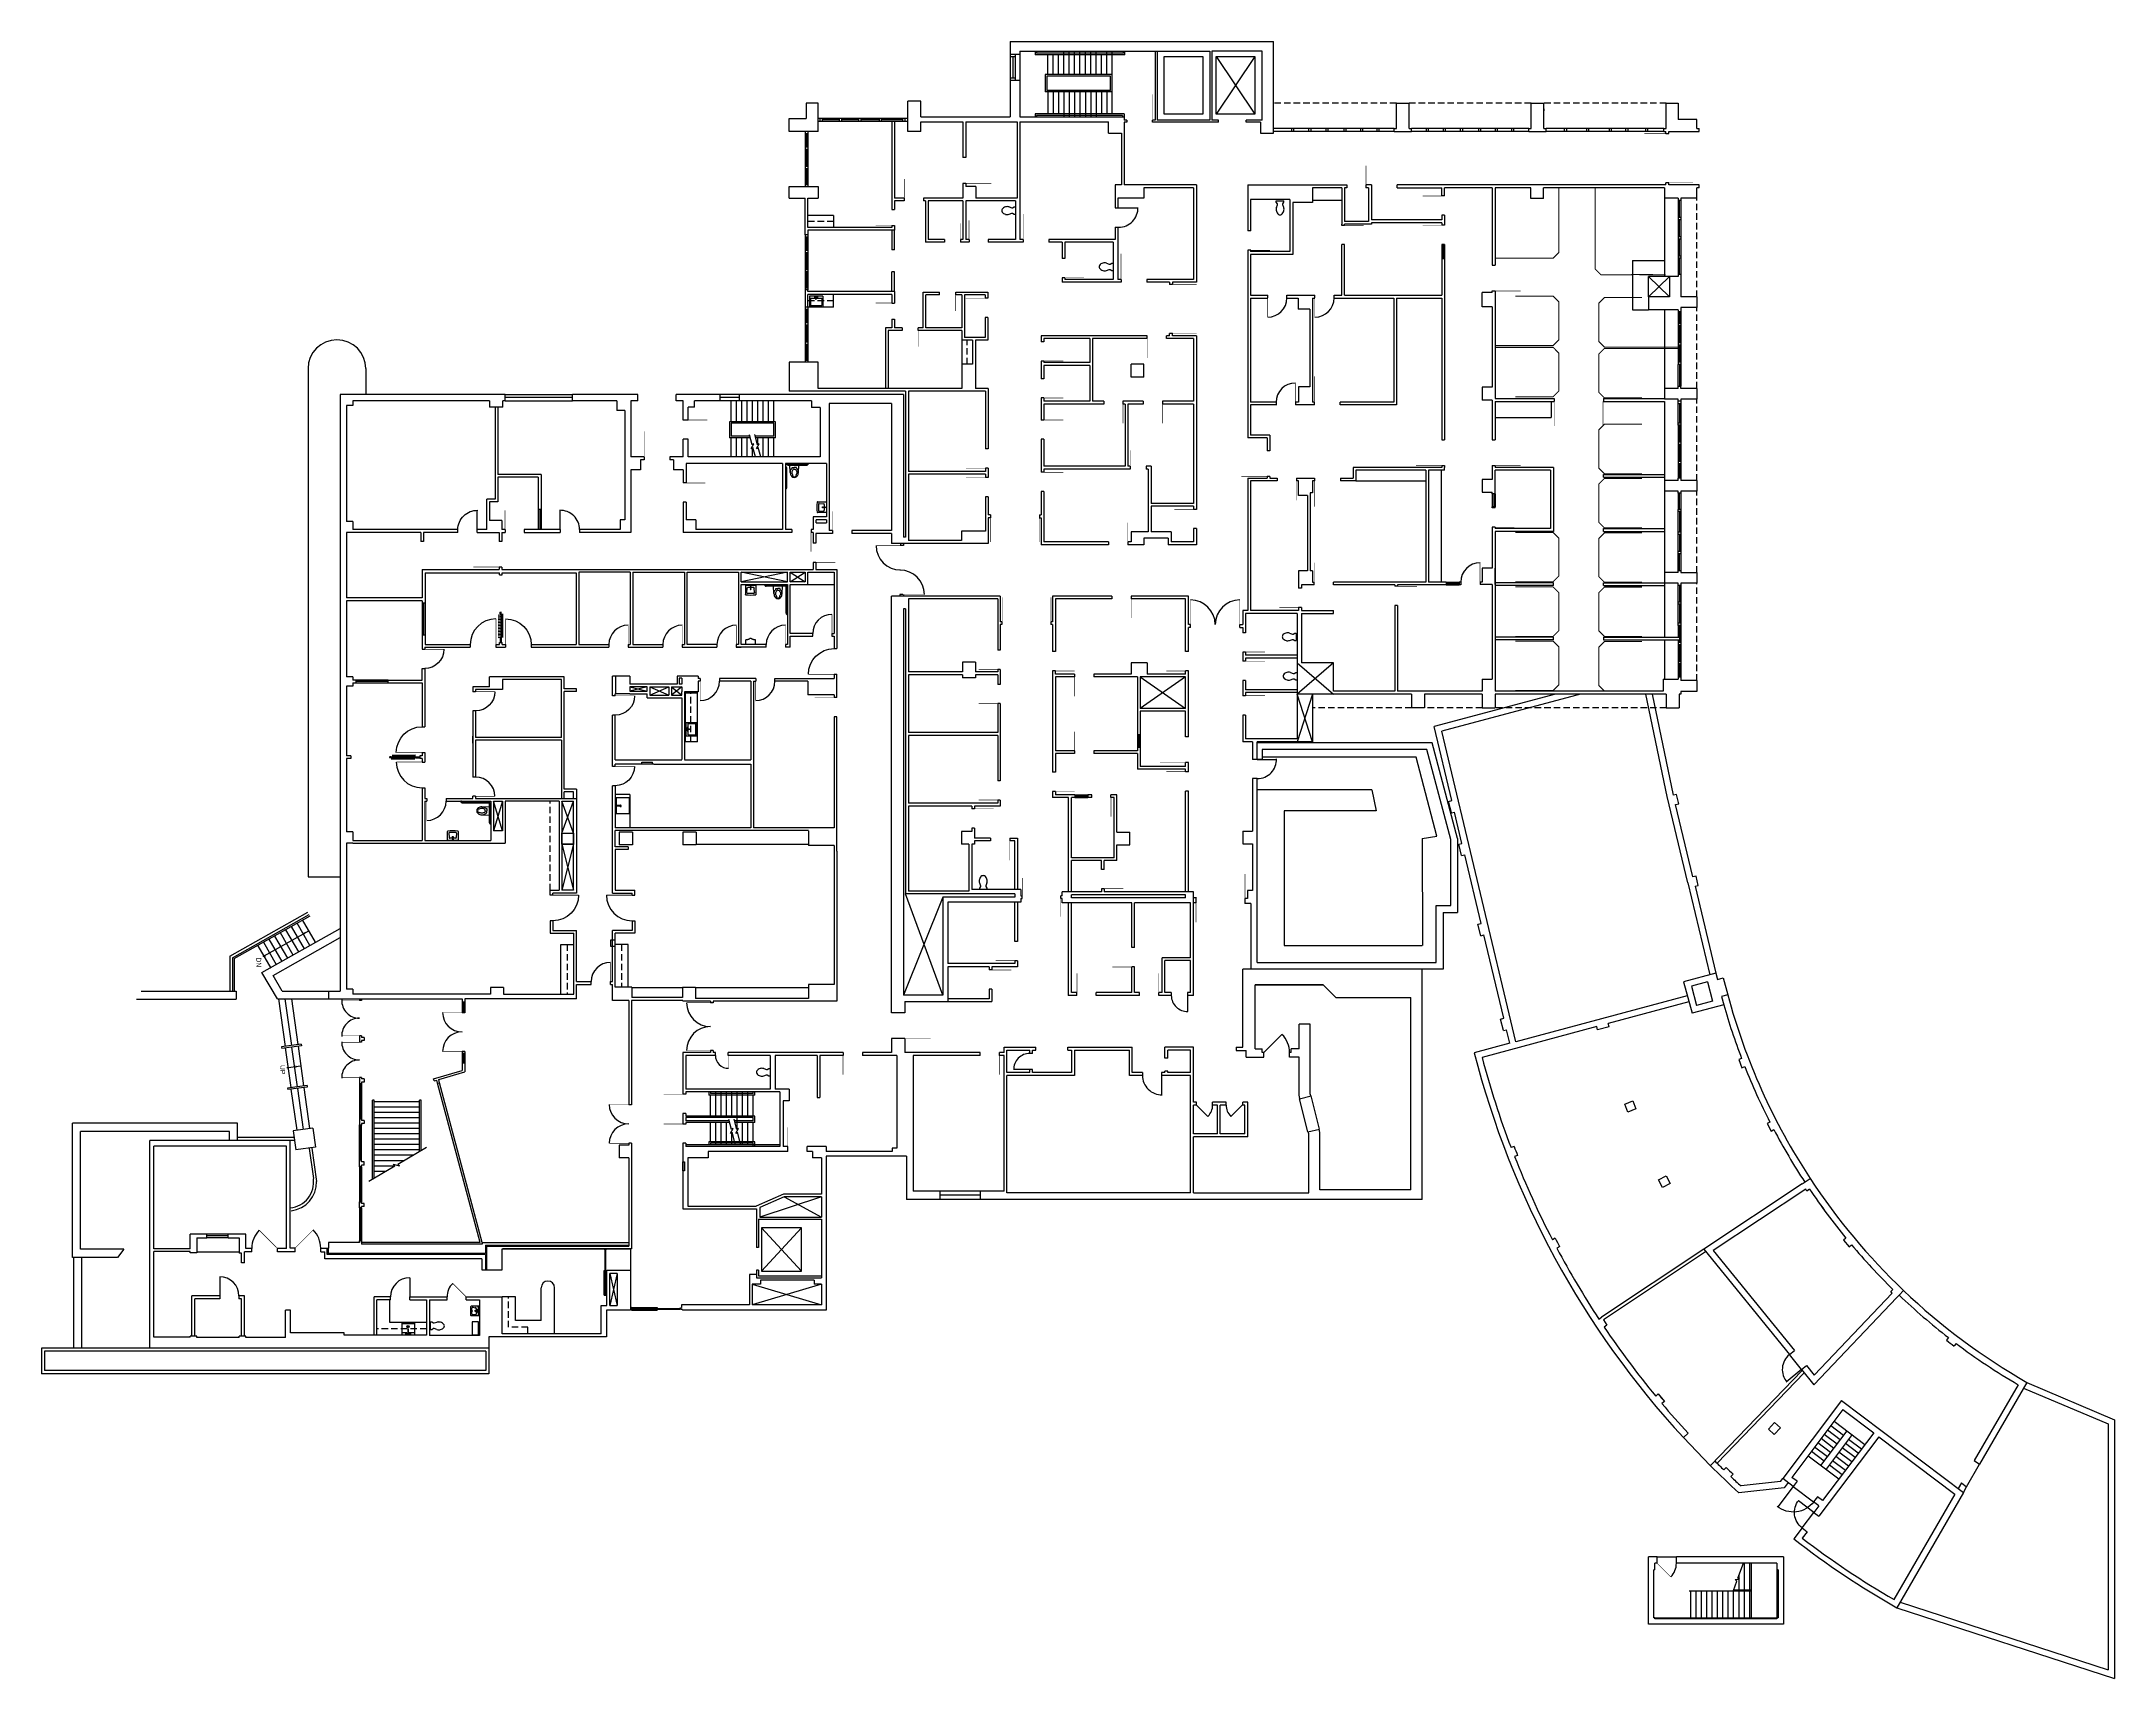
# Model space of a CAD drawing. Extents: x 889 to 4763, y 151 to 3209.
import ezdxf

# ---------------------------------------------------------------- set-up
doc = ezdxf.new("R2010")
doc.units = 0
doc.header["$LTSCALE"] = 96
doc.header["$MEASUREMENT"] = 0
doc.linetypes.add('DASHED4', pattern=[0.1875, 0.125, -0.0625])
doc.linetypes.add('HIDDEN2', pattern=[0.1875, 0.125, -0.0625])
doc.layers.get('0').update_dxf_attribs({"linetype": 'CONTINUOUS'})
for name, color, linetype in [('A-DOOR', 2, 'CONTINUOUS'), ('A-DOOR-EXST', 8, 'CONTINUOUS'), ('A-FLOR-CASE', 3, 'CONTINUOUS'), ('A-FLOR-PATT', 9, 'CONTINUOUS'), ('A-FLOR-SHFT', 1, 'CONTINUOUS'), ('A-FLOR-STRS', 2, 'CONTINUOUS'), ('A-GLAZ', 2, 'CONTINUOUS'), ('A-WALL-ABOVE', 3, 'HIDDEN2'), ('A-WALL-EXST', 7, 'CONTINUOUS'), ('A-WALL-FULL', 6, 'CONTINUOUS'), ('A-WALL-SILL', 1, 'CONTINUOUS'), ('L-EXTERIOR', 8, 'CONTINUOUS'), ('P-FIXT', 2, 'CONTINUOUS')]:
    doc.layers.add(name, color=color, linetype=linetype)
doc.layers.get('0').freeze()
doc.styles.add('ARIAL', font='arial.ttf')

# ---------------------------------------------------------------- blocks, each defined once
blk = doc.blocks.new('DL')
at = {"layer": 'A-DOOR'}
blk.add_lwpolyline([(1, 0, 0, 0, 0.414214), (0, 1, 0.0278, 0.0278, 0), (0, 0, 0.0278, 0.0278, 0)], format="xyseb", dxfattribs=at)
blk = doc.blocks.new('DR')
at = {"layer": 'A-DOOR'}
blk.add_lwpolyline([(0, 0, 0.0208, 0.0208, 0), (0, 1, 0, 0, 0.414214), (-1, 0, 0, 0, 0.414214)], format="xyseb", dxfattribs=at)
blk = doc.blocks.new('90S1')
blk.add_line((-0.5, 0), (-0.5, 1))
blk.add_arc((-0.5, 0), 1, 0, 91.70698)
blk = doc.blocks.new('TOILET3')
for p, q in [((0, -7), (0, 7)), ((2.5, 7), (0, 7)), ((5.6, 5), (2.5, 7)), ((7.2, 5), (5.6, 5)), ((12.3, 6.8), (7.2, 5)), ((2.5, -7), (0, -7)), ((5.6, -5), (2.5, -7)), ((7.2, -5), (5.6, -5)), ((12.3, -6.8), (7.2, -5))]:
    blk.add_line(p, q)
for centre, radius, start, end in [((15.7, -3.1), 10.5, 90, 108.8354), ((16.2, -0.6), 8.05, 71.1646, 93.7754), ((15.2, -6.5), 14, 57.6462, 74.7553), ((16.2, -4), 11.3, 36.0611, 55.3641), ((20.1, 0), 5.93, 360, 26.7012), ((20.1, 0), 5.93, 333.2988, 0), ((15.7, 3.1), 10.5, 251.1646, 270), ((15.7, 3.1), 10.5, 270, 288.8354), ((15.7, 5.9), 13.2, 284.9626, 301.7838), ((16.2, 4), 11.3, 304.6359, 323.9389)]:
    blk.add_arc(centre, radius, start, end)
blk = doc.blocks.new('DOOR')
at = {"layer": 'A-DOOR', "const_width": 0.0278}
blk.add_lwpolyline([(0, 0), (0, 1)], dxfattribs=at)
at = {"layer": 'A-DOOR'}
blk.add_arc((0, 0), 1, 90, 180, dxfattribs=at)
blk = doc.blocks.new('A$C05ED2A7C')
for p, q in [((-12.5, 0.1), (-12.5, 20.1)), ((-12.5, 20.1), (12.5, 20.1)), ((-12.5, 0), (12.5, 0)), ((-10.5, 4.1), (-10.5, 18.1)), ((-10.5, 18.1), (10.5, 18.1)), ((-10.5, 4), (-0.3, 4)), ((-0.3, 6.4), (-0.3, 2.4)), ((0.3, 6.4), (0.3, 2.4)), ((0.3, 4), (10.5, 4)), ((10.5, 4.1), (10.5, 18.1)), ((12.5, 0.1), (12.5, 20.1))]:
    blk.add_line(p, q)
for centre in [(-2.7, 2.3), (2.8, 2.3)]:
    blk.add_circle(centre, 0.5)
for centre, radius, start, end in [((0, 2.3), 1, 108.9656, 71.0344), ((0, 6.4), 0.325, 0, 180), ((0, 2.3), 0.325, 180, 0)]:
    blk.add_arc(centre, radius, start, end)

msp = doc.modelspace()

# ---------------------------------------------------------------- linework, layer by layer
at = {"layer": 'A-DOOR'}
for p, q in [((1746.1, 2139.4), (1746.1, 2143.2)), ((1746.1, 2143.2), (1746.5, 2143.2)), ((1748.1, 2139.4), (1746.1, 2139.4)), ((1746.6, 2143.2), (1746.8, 2142.1)), ((1747.4, 2142.1), (1746.8, 2142.1)), ((1747.4, 2142.1), (1747.6, 2143.2)), ((1747.6, 2143.2), (1748.1, 2143.2)), ((1748.1, 2139.4), (1748.1, 2143.2)), ((1746.1, 2094.8), (1746.1, 2086.5)), ((1748.1, 2094.8), (1746.1, 2094.8)), ((1746.1, 2094.4), (1746.1, 2093.3)), ((1748.1, 2094.8), (1748.1, 2086.5)), ((1746.1, 2086.5), (1746.6, 2086.5)), ((1746.6, 2086.5), (1746.8, 2087.7)), ((1747.4, 2087.7), (1746.8, 2087.7)), ((1747.4, 2087.7), (1747.6, 2086.5)), ((1747.6, 2086.5), (1748.1, 2086.5)), ((1543.1, 1872.9), (1539.3, 1872.9)), ((1539.3, 1872.9), (1539.3, 1872.5)), ((1539.3, 1872.4), (1540.4, 1872.2)), ((1540.4, 1871.6), (1539.3, 1871.4)), ((1539.3, 1871.4), (1539.3, 1870.9)), ((1543.1, 1870.9), (1539.3, 1870.9)), ((1540.4, 1871.6), (1540.4, 1872.2)), ((1543.1, 1870.9), (1543.1, 1872.9)), ((1587.7, 1872.9), (1596, 1872.9)), ((1587.7, 1870.9), (1587.7, 1872.9)), ((1587.7, 1870.9), (1596, 1870.9)), ((1588.1, 1872.9), (1589.2, 1872.9)), ((1596, 1872.4), (1594.8, 1872.2)), ((1594.8, 1871.6), (1594.8, 1872.2)), ((1594.8, 1871.6), (1596, 1871.4)), ((1596, 1872.9), (1596, 1872.4)), ((1596, 1871.4), (1596, 1870.9)), ((3173, 1320.2), (3206.9, 1354.2)), ((3047.4, 1222.2), (3068.6, 1201)), ((3132.5, 1222.2), (3111.3, 1201)), ((1941.9, 952), (1941.9, 953.5)), ((1943.9, 953.5), (1941.9, 953.5)), ((1941.9, 952), (1943.9, 952)), ((1942.5, 909.3), (1942.5, 952)), ((1943.3, 909.3), (1943.3, 952)), ((1943.9, 952), (1943.9, 953.5)), ((1222, 901.5), (1222, 865.5)), ((1577, 899.7), (1577, 863.7)), ((1940.3, 913), (1941.6, 913)), ((1940.3, 867.3), (1940.3, 913)), ((1941.6, 868.6), (1941.6, 913)), ((1941.9, 909.3), (1943.9, 909.3)), ((1941.9, 909.3), (1941.9, 907.8)), ((1943.9, 907.8), (1941.9, 907.8)), ((1943.9, 909.3), (1943.9, 907.8)), ((1944.1, 913), (1945.5, 913)), ((1944.1, 868.6), (1944.1, 913)), ((1940.3, 867.3), (1945.5, 867.3)), ((1941.6, 868.6), (1944.1, 868.6)), ((1991.5, 844.2), (2039.5, 844.2)), ((1991.5, 842.9), (2039.5, 842.9)), ((1991.5, 840.4), (2039.5, 840.4)), ((1991.5, 839), (1991.5, 840)), ((1991.5, 839), (2039.5, 839)), ((2035.8, 842.6), (2034.3, 842.6)), ((2034.3, 840.6), (2034.3, 842.6)), ((2035.8, 840.6), (2034.3, 840.6)), ((2035.8, 842.6), (2035.8, 840.6)), ((2035.8, 842), (2080.7, 842)), ((2035.8, 841.2), (2080.7, 841.2)), ((2039.5, 844.2), (2039.5, 842.9)), ((2039.5, 840.4), (2039.5, 839)), ((2081, 842.6), (2081, 840.6)), ((2081, 842.6), (2082.5, 842.6)), ((2081, 840.6), (2082.5, 840.6)), ((2082.5, 840.6), (2082.5, 842.6)), ((4162.1, 509.9), (4200.4, 481))]:
    msp.add_line(p, q, dxfattribs=at)
for points, format in [([(3002.2, 2755.2, 1, 1, 0), (3047.8, 2755.2, 0, 0, -0.414214), (3002.2, 2709.7, 0, 0, 0)], "xyseb"), ([(3002.2, 2664.1, 1, 1, 0), (3047.8, 2664.1, 0, 0, 0.414214), (3002.2, 2709.7, 0, 0, 0)], "xyseb"), ([(3715.6, 2536.6, 1, 1, 0), (3715.6, 2491, 0, 0, 0.414214), (3761.2, 2536.6, 0, 0, 0)], "xyseb"), ([(3806.8, 2536.6, 1, 1, 0), (3806.8, 2491, 0, 0, -0.414214), (3761.2, 2536.6, 0, 0, 0)], "xyseb"), ([(2015.2, 2432.8, 1, 1, 0), (2015.2, 2480.8, 0, 0, -0.414214), (2063.2, 2432.8, 0, 0, 0)], "xyseb"), ([(2093.5, 2348.2, 0, 0, 0.414214), (2129.5, 2384.2, 1, 1, 0), (2093.5, 2384.2, 0, 0, 0)], "xyseb"), ([(1791.2, 2297.2, 0, 0, 0.414214), (1755.2, 2333.2, 1, 1, 0), (1755.2, 2297.2, 0, 0, 0)], "xyseb"), ([(2403, 2295.2, 0, 0, 0.414214), (2367, 2331.2, 1, 1, 0), (2367, 2295.2, 0, 0, 0)], "xyseb"), ([(2291, 2292, 0, 0, 0.414214), (2327, 2256, 1, 1, 0), (2327, 2292, 0, 0, 0)], "xyseb"), ([(2662, 2319.2, 1, 1, 0), (2662, 2273.7, 0, 0, 0.414214), (2707.6, 2319.2, 0, 0, 0)], "xyseb"), ([(2753.2, 2319.2, 1, 1, 0), (2753.2, 2273.7, 0, 0, -0.414214), (2707.6, 2319.2, 0, 0, 0)], "xyseb"), ([(1744, 2227.2, 1, 1, 0), (1696, 2227.2, 0, 0, -0.414214), (1744, 2275.2, 0, 0, 0)], "xyseb"), ([(2336.2, 2236, 1, 1, 0), (2372.2, 2236, 0, 0, 0.414214), (2336.2, 2272, 0, 0, 0)], "xyseb"), ([(2684.1, 2125, 1, 1, 0), (2684.1, 2170.6, 0, 0, -0.414214), (2729.7, 2125, 0, 0, 0)], "xyseb"), ([(2775.2, 2125, 1, 1, 0), (2775.2, 2170.6, 0, 0, 0.414214), (2729.7, 2125, 0, 0, 0)], "xyseb"), ([(2676, 2072, 0, 0, 0.414214), (2640, 2036, 1, 1, 0), (2676, 2036, 0, 0, 0)], "xyseb"), ([(2370, 1983.5, 1, 1, 0), (2334, 1983.5, 0, 0, 0.414214), (2370, 1947.5, 0, 0, 0)], "xyseb"), ([(2676, 2008, 0, 0, 0.414214), (2640, 1972, 1, 1, 0), (2676, 1972, 0, 0, 0)], "xyseb"), ([(2676, 1828, 0, 0, 0.414214), (2640, 1792, 1, 1, 0), (2676, 1792, 0, 0, 0)], "xyseb"), ([(2662.5, 1715.5, 0, 0, 0.414214), (2698.5, 1679.5, 1, 1, 0), (2698.5, 1715.5, 0, 0, 0)], "xyseb"), ([(2757.6, 1610.3, 0, 0, 0.414214), (2721.6, 1646.3, 1, 1, 0), (2721.6, 1610.3, 0, 0, 0)], "xyseb"), ([(2757.6, 1610.3, 0, 0, 0.414214), (2793.6, 1574.3, 1, 1, 0), (2793.6, 1610.3, 0, 0, 0)], "xyseb"), ([(2502.5, 1346.5, 1, 1, 0), (2550.5, 1346.5, 0, 0, 0.414214), (2502.5, 1394.5, 0, 0, 0)], "xyseb"), ([(2148.2, 1315, 0.422967), (2173, 1291)], "xyb"), ([(2386.8, 1315, 1, 1, 0), (2386.8, 1279, 0, 0, 0.414214), (2422.8, 1315, 0, 0, 0)], "xyseb"), ([(2087.5, 1242.5, 1, 1, 0), (2051.5, 1242.5, 0, 0, 0.414214), (2087.5, 1206.5, 0, 0, 0)], "xyseb"), ([(2087.5, 1186.7, 1, 1, 0), (2051.5, 1186.7, 0, 0, 0.414214), (2087.5, 1150.7, 0, 0, 0)], "xyseb"), ([(2319.6, 1144.7, 0, 0, 0.414214), (2283.6, 1180.8, 1, 1, 0), (2283.6, 1144.7, 0, 0, 0)], "xyseb"), ([(3933.4, 340.8, 0.198912), (3943.9, 366.2)], "xyb")]:
    msp.add_lwpolyline(points, format=format, dxfattribs=at)
at = {"layer": 'A-DOOR', "const_width": 1}
for points in [[(2448.7, 2267.3), (2494.2, 2267.3)], [(2538.7, 2175.9), (2493.1, 2175.9)], [(3036.1, 2165.8), (3036.1, 2119.8)], [(3128.1, 2165.8), (3128.1, 2119.8)], [(1483, 1417.5), (1450, 1417.5)], [(1638.5, 1395.1), (1674.8, 1395.1)], [(2094.4, 1413.3), (2139, 1413.3)], [(1483, 1351.5), (1450, 1351.5)], [(1483, 1339.5), (1450, 1339.5)], [(1638.5, 1322.5), (1674.8, 1322.5)], [(2094.4, 1324.2), (2139, 1324.2)], [(2172.2, 1315), (2172.2, 1291)], [(1483, 1273.5), (1450, 1273.5)], [(1950, 1223.3), (1986.2, 1223.3)], [(1950, 1150.7), (1986.2, 1150.7)], [(1329.8, 954.5), (1295.8, 988.4)], [(1362.8, 954.9), (1396.7, 988.8)], [(1682.8, 863.7), (1657.3, 889.2)], [(3907.9, 366.2), (3933.4, 340.8)]]:
    msp.add_lwpolyline(points, dxfattribs=at)
at = {"layer": 'A-DOOR'}
for points in [[(1751.6, 2124.9), (1751.6, 2124.9), (1742.6, 2126.3), (1751.6, 2127.6), (1742.6, 2129), (1751.6, 2130.4), (1742.6, 2131.8), (1751.6, 2133.2), (1742.6, 2134.5), (1751.6, 2135.9), (1742.6, 2137.3), (1751.6, 2138.7), (1747.1, 2139.4)], [(1751.6, 2111.1), (1751.6, 2111.1), (1742.6, 2112.5), (1751.6, 2113.8), (1742.6, 2115.2), (1751.6, 2116.6), (1742.6, 2118), (1751.6, 2119.4), (1742.6, 2120.7), (1751.6, 2122.1), (1742.6, 2123.5), (1751.6, 2124.9), (1747.1, 2125.6)], [(1747.1, 2094.8), (1742.6, 2095.7), (1751.6, 2097.1), (1742.6, 2098.5), (1751.6, 2099.9), (1742.6, 2101.2), (1751.6, 2102.6), (1742.6, 2104), (1751.6, 2105.4), (1742.6, 2106.8), (1751.6, 2108.1), (1742.6, 2109.5), (1751.6, 2111.1)], [(1557.6, 1867.4), (1557.6, 1867.4), (1556.2, 1876.4), (1554.9, 1867.4), (1553.5, 1876.4), (1552.1, 1867.4), (1550.7, 1876.4), (1549.3, 1867.4), (1548, 1876.4), (1546.6, 1867.4), (1545.2, 1876.4), (1543.8, 1867.4), (1543.1, 1871.9)], [(1571.4, 1867.4), (1571.4, 1867.4), (1570, 1876.4), (1568.7, 1867.4), (1567.3, 1876.4), (1565.9, 1867.4), (1564.5, 1876.4), (1563.1, 1867.4), (1561.8, 1876.4), (1560.4, 1867.4), (1559, 1876.4), (1557.6, 1867.4), (1556.9, 1871.9)], [(1587.7, 1871.9), (1586.8, 1876.4), (1585.4, 1867.4), (1584, 1876.4), (1582.6, 1867.4), (1581.3, 1876.4), (1579.9, 1867.4), (1578.5, 1876.4), (1577.1, 1867.4), (1575.7, 1876.4), (1574.4, 1867.4), (1573, 1876.4), (1571.4, 1867.4)]]:
    msp.add_lwpolyline(points, dxfattribs=at)
for centre, radius, start, end in [((2494.2, 2267.3), 45.6, 180, 270), ((2493.1, 2175.9), 45.6, 0, 90), ((1746.5, 2143.2), 0.047, 11.18, 90), ((1747.6, 2143.2), 0.047, 90, 168.82), ((3036.1, 2119.8), 46, 0, 90), ((3128.1, 2119.8), 46, 90, 180), ((1539.3, 1872.5), 0.047, 180, 258.82), ((1539.3, 1871.4), 0.047, 101.18, 180), ((1483, 1417.5), 33, 178.293, 270), ((1674.8, 1395.1), 36.3, 180, 270), ((2139, 1413.3), 44.6, 180, 270), ((1483, 1351.5), 33, 90, 181.707), ((1674.8, 1322.5), 36.3, 90, 180), ((2139, 1324.2), 44.6, 90, 180), ((1483, 1339.5), 33, 178.293, 270), ((3173, 1320.2), 48, 0, 45), ((1483, 1273.5), 33, 90, 181.707), ((1986.2, 1223.3), 36.3, 180, 270), ((3047.4, 1222.2), 30, 315, 0), ((3132.5, 1222.2), 30, 180, 225), ((1986.2, 1150.7), 36.3, 90, 180), ((1329.8, 954.5), 48, 135, 180), ((1362.7, 954.9), 48, 0, 45), ((1222, 865.5), 36, 0, 90), ((1577, 863.7), 36, 90, 180), ((1682.8, 863.7), 36, 135, 180)]:
    msp.add_arc(centre, radius, start, end, dxfattribs=at)
at = {"layer": 'A-FLOR-CASE'}
for p, q in [((3264, 2912.7), (3318.5, 2912.7)), ((2369.2, 2883.8), (2321.2, 2883.8)), ((2369.2, 2883.8), (2369.2, 2861.8)), ((3862, 2800), (3921.7, 2800)), ((3862, 2800), (3862, 2708)), ((2369.2, 2712.5), (2321.2, 2712.5)), ((2369.2, 2712.5), (2369.2, 2736.5)), ((3862, 2708), (3891.9, 2708)), ((2608.8, 2651), (2608.8, 2606)), ((3710.1, 2536.6), (3710.1, 2506.6)), ((3605, 2506.6), (3710.1, 2506.6)), ((3504.2, 2408), (3504.2, 2199.2)), ((3345, 2388), (3475.8, 2388)), ((2321, 2194.5), (2370, 2194.5)), ((2114.5, 1900.6), (2114.5, 1994.1)), ((2114.5, 1900.6), (2090.5, 1900.6)), ((3457.4, 1872), (3170, 1872)), ((3496.5, 1724.7), (3457.4, 1872)), ((1988.5, 1802.1), (1961, 1802.1)), ((1988.5, 1802.1), (1988.5, 1741.1)), ((3375, 1811), (3160.8, 1811)), ((3375, 1811), (3383, 1772)), ((3383, 1772), (3211, 1772)), ((3211, 1772), (3211, 1520.1)), ((2322, 1708.7), (2112.3, 1708.7)), ((3469, 1720), (3496.5, 1724.7)), ((3469, 1720), (3469.2, 1520.1)), ((1859.5, 1522.3), (1883.5, 1522.3)), ((1859.5, 1429.5), (1859.5, 1522.3)), ((1985, 1522.3), (1961, 1522.3)), ((1973, 1522.3), (1961, 1522.3)), ((1985, 1442.2), (1985, 1522.3)), ((3211, 1520.1), (3469, 1520.1)), ((2086.8, 1441), (1991.8, 1441)), ((2322, 1441), (2110.8, 1441)), ((2268.8, 1147.7), (2092.8, 1147.7)), ((1179, 948.3), (1258.2, 948.3)), ((1539.8, 816), (1539.8, 858.5)), ((1774.8, 863.7), (1749.8, 863.7)), ((1774.8, 820), (1774.8, 863.7)), ((1822.8, 820), (1822.8, 881)), ((1847.8, 795), (1847.8, 881)), ((1608.5, 816), (1539.8, 816)), ((1822.8, 820), (1774.8, 820)), ((4131.9, 354.2), (4131.9, 264.2)), ((3903.9, 264.2), (4131.9, 264.2))]:
    msp.add_line(p, q, dxfattribs=at)
at = {"layer": 'A-FLOR-CASE', "linetype": 'DASHED4'}
for p, q in [((2369.2, 2872.8), (2321.2, 2872.8)), ((2369.2, 2724.5), (2321.2, 2724.5)), ((2618.8, 2606), (2618.8, 2651)), ((2102.5, 1900.6), (2102.5, 1994.1)), ((1839.6, 1623.3), (1839.6, 1789.9)), ((1871.5, 1522.3), (1871.5, 1429.5)), ((1973, 1522.3), (1973, 1442.2)), ((1761.8, 807), (1761.8, 863.7)), ((1608.5, 804), (1515.8, 804)), ((1797.8, 807), (1761.8, 807)), ((1797.8, 795), (1797.8, 807))]:
    msp.add_line(p, q, dxfattribs=at)
at = {"layer": 'A-FLOR-CASE'}
msp.add_lwpolyline([(2092.5, 1900.6), (2092.5, 1992.1), (2114.5, 1992.1)], dxfattribs=at)
msp.add_lwpolyline([(1693.7, 793.2), (1705.7, 793.2), (1705.7, 817.2), (1693.7, 817.2)], close=True, dxfattribs=at)
msp.add_arc((1835.3, 881), 12.5, 0, 180, dxfattribs=at)
at = {"layer": 'A-FLOR-PATT'}
msp.add_line((1989.5, 953.5), (1989.5, 913), dxfattribs=at)
at = {"layer": 'A-FLOR-SHFT'}
for p, q in [((3156, 3181), (3084, 3073)), ((3084, 3181), (3156, 3073)), ((2288, 2199.5), (2316, 2217.5)), ((2288, 2217.5), (2316, 2199.5)), ((3026.9, 2022), (2942.2, 1963.2)), ((2942.2, 2022), (3026.9, 1963.2)), ((2026, 2003.6), (2061.3, 2003.6)), ((2026, 2003.6), (2026, 1987.6)), ((2026, 2003.6), (2061.3, 1987.6)), ((2026, 1987.6), (2061.3, 2003.6)), ((2026, 1987.6), (2061.3, 1987.6)), ((2061.3, 2003.6), (2061.3, 1987.6)), ((1861.3, 1729.8), (1883.3, 1789.9)), ((1883.3, 1729.8), (1861.3, 1789.9)), ((1861.3, 1789.9), (1883.3, 1789.9)), ((1861.3, 1789.9), (1861.3, 1623.3)), ((1883.3, 1623.3), (1883.3, 1789.9)), ((1861.3, 1729.8), (1883.3, 1729.8)), ((1883.3, 1709.8), (1861.3, 1623.3)), ((1861.3, 1709.8), (1883.3, 1623.6)), ((1861.3, 1709.8), (1883.3, 1709.8)), ((1883.3, 1623.3), (1861.3, 1623.3)), ((2234.2, 992.7), (2308.9, 911.7)), ((2234.2, 911.7), (2308.9, 992.7))]:
    msp.add_line(p, q, dxfattribs=at)
for points in [[(2987, 3181), (3059, 3181), (3059, 3073), (2987, 3073)], [(3084, 3181), (3156, 3181), (3156, 3073), (3084, 3073)], [(2316, 2217.5), (2316, 2199.5), (2288, 2199.5), (2288, 2217.5)], [(2234.2, 911.7), (2308.9, 911.7), (2308.9, 992.7), (2234.2, 992.7)]]:
    msp.add_lwpolyline(points, close=True, dxfattribs=at)
for points in [[(3892, 2770), (3931, 2732)], [(3931, 2770), (3892, 2732)], [(2283, 2199.5), (2196.2, 2217.5)], [(2283, 2217.5), (2196.2, 2199.5)], [(3235.2, 2048), (3303.1, 1990)], [(3303.1, 2048), (3235.2, 1990)], [(1988.3, 2003.6), (2021, 1995.6)], [(2021, 2003.6), (1988.3, 1995.6)], [(2066.3, 2003.6), (2085.5, 1987.6)], [(2085.5, 2003.6), (2066.3, 1987.6)], [(3264, 1901), (3235.2, 1990)], [(3264, 1990), (3235.4, 1901)], [(1750.5, 1789.9), (1733.7, 1734.6)], [(1750.5, 1734.6), (1733.7, 1789.9)], [(2573.5, 1610.5), (2499.5, 1427.5)], [(2573.5, 1427.5), (2503.5, 1616.5)], [(2346.5, 1050.7), (2231.4, 1012.9)], [(2276.6, 1050.7), (2346.5, 1012.9)], [(1950.8, 907.8), (1964.5, 847.5)], [(1964.5, 907.8), (1950.8, 847.5)], [(2217, 887.4), (2346.5, 848.7)], [(2346.5, 887.4), (2217, 848.7)]]:
    msp.add_lwpolyline(points, dxfattribs=at)
at = {"layer": 'A-FLOR-STRS'}
for p, q in [((2745.5, 3191), (2745.5, 3184.3)), ((2913.5, 3184.3), (2745.5, 3184.3)), ((2748.5, 3191), (2748.5, 3187.3)), ((2910.5, 3187.3), (2748.5, 3187.3)), ((2769.5, 3147.3), (2769.5, 3184.3)), ((2779.5, 3147.3), (2779.5, 3184.3)), ((2789.5, 3147.3), (2789.5, 3184.3)), ((2799.5, 3147.3), (2799.5, 3190.3)), ((2809.5, 3147.3), (2809.5, 3190.3)), ((2819.5, 3147.3), (2819.5, 3190.3)), ((2829.5, 3147.3), (2829.5, 3190.3)), ((2839.5, 3147.6), (2839.5, 3190.3)), ((2849.5, 3147.3), (2849.5, 3190.3)), ((2859.5, 3147.3), (2859.5, 3190.3)), ((2869.5, 3147.3), (2869.5, 3184.3)), ((2879.5, 3147.3), (2879.5, 3191)), ((2889.5, 3073.7), (2889.5, 3191)), ((2910.5, 3187.3), (2910.5, 3190.4)), ((2913.5, 3184.3), (2913.5, 3190.4)), ((2764.5, 3147.3), (2764.5, 3114.7)), ((2889.5, 3147.3), (2764.5, 3147.3)), ((2767.5, 3144.3), (2767.5, 3117.7)), ((2886.5, 3144.3), (2767.5, 3144.3)), ((2886.5, 3117.7), (2886.5, 3144.3)), ((2889.5, 3114.7), (2764.5, 3114.7)), ((2886.5, 3117.7), (2767.5, 3117.7)), ((2769.5, 3114.7), (2769.5, 3073.7)), ((2779.5, 3114.7), (2779.5, 3073.7)), ((2789.5, 3114.7), (2789.5, 3073.7)), ((2799.5, 3114.7), (2799.5, 3067.7)), ((2809.5, 3114.7), (2809.5, 3067.7)), ((2819.5, 3114.7), (2819.5, 3067.7)), ((2829.5, 3114.7), (2829.5, 3067.7)), ((2839.5, 3114.4), (2839.5, 3067.7)), ((2849.5, 3114.7), (2849.5, 3067.7)), ((2859.5, 3114.7), (2859.5, 3067.7)), ((2869.5, 3114.7), (2869.5, 3073.7)), ((2879.5, 3114.7), (2879.5, 3073.7)), ((2745.5, 3073.7), (2745.5, 3068)), ((2912.2, 3073.7), (2745.5, 3073.7)), ((2748.5, 3070.7), (2748.5, 3068)), ((2909.2, 3070.7), (2748.5, 3070.7)), ((2909.2, 3070.7), (2909.2, 3068)), ((2912.2, 3073.7), (2912.2, 3067.6)), ((2177.7, 2498.7), (2177.7, 2537.7)), ((2187.7, 2498.7), (2187.7, 2537.7)), ((2197.7, 2498.7), (2197.7, 2537.7)), ((2207.7, 2498.7), (2207.7, 2537.7)), ((2217.7, 2498.7), (2217.7, 2537.7)), ((2227.7, 2499), (2227.7, 2537.7)), ((2237.7, 2498.7), (2237.7, 2537.7)), ((2247.7, 2498.7), (2247.7, 2537.7)), ((2257.7, 2498.7), (2257.7, 2537.7)), ((2260.7, 2498.7), (2174.7, 2498.7)), ((2174.7, 2498.7), (2174.7, 2468.8)), ((2257.7, 2495.7), (2177.7, 2495.7)), ((2177.7, 2495.7), (2177.7, 2471.8)), ((2257.7, 2471.8), (2257.7, 2495.7)), ((2260.7, 2468.8), (2260.7, 2498.7)), ((2213.5, 2468.8), (2174.7, 2468.8)), ((2212.7, 2471.8), (2177.7, 2471.8)), ((2177.7, 2432.8), (2177.7, 2468.8)), ((2187.7, 2432.8), (2187.7, 2468.8)), ((2197.7, 2432.8), (2197.7, 2468.8)), ((2207.7, 2432.8), (2207.7, 2468.8)), ((2217, 2455.5), (2212, 2474.3)), ((2215.2, 2448.7), (2220.2, 2457.4)), ((2215.2, 2448.7), (2218.4, 2450.5)), ((2220.2, 2457.4), (2217, 2455.5)), ((2217.7, 2432.8), (2217.7, 2450.1)), ((2223.1, 2432.8), (2218.4, 2450.5)), ((2227, 2455.5), (2221.9, 2474.8)), ((2257.7, 2471.8), (2222.7, 2471.8)), ((2260.7, 2468.8), (2223.5, 2468.8)), ((2225.2, 2448.7), (2230.2, 2457.4)), ((2225.2, 2448.7), (2228.4, 2450.5)), ((2230.2, 2457.4), (2227, 2455.5)), ((2227.7, 2455.9), (2227.7, 2468.8)), ((2233.1, 2432.8), (2228.4, 2450.5)), ((2237.7, 2432.8), (2237.7, 2468.8)), ((2247.7, 2432.8), (2247.7, 2468.8)), ((2257.7, 2432.8), (2257.7, 2468.8)), ((2136, 1246.6), (2136, 1240.7)), ((2222, 1240.7), (2136, 1240.7)), ((2139, 1246.7), (2139, 1243.7)), ((2219, 1243.7), (2139, 1243.7)), ((2139, 1201.7), (2139, 1240.7)), ((2149, 1201.7), (2149, 1246.7)), ((2159, 1201.7), (2159, 1246.7)), ((2169, 1201.7), (2169, 1246.7)), ((2179, 1201.7), (2179, 1246.7)), ((2189, 1202), (2189, 1246.7)), ((2199, 1201.7), (2199, 1246.7)), ((2209, 1201.7), (2209, 1246.7)), ((2219, 1243.7), (2219, 1246.8)), ((2219, 1201.7), (2219, 1240.7)), ((2222, 1240.7), (2222, 1246.8)), ((1510.7, 1231.6), (1507.7, 1231.6)), ((1507.7, 1084), (1507.7, 1231.6)), ((1510.7, 1085.8), (1510.7, 1231.6)), ((1510.7, 1228.9), (1595.5, 1228.9)), ((1510.7, 1218.9), (1595.5, 1218.9)), ((1510.7, 1208.9), (1595.5, 1208.9)), ((1598.5, 1231.6), (1595.5, 1231.6)), ((1595.5, 1135.9), (1595.5, 1231.6)), ((1598.5, 1137.8), (1598.5, 1231.6)), ((1510.7, 1198.9), (1595.5, 1198.9)), ((1510.7, 1188.9), (1595.5, 1188.9)), ((1510.7, 1178.9), (1595.5, 1178.9)), ((1510.7, 1168.9), (1595.5, 1168.9)), ((2139, 1153.7), (2139, 1189.7)), ((2149, 1147.7), (2149, 1189.7)), ((2159, 1147.7), (2159, 1189.7)), ((2169, 1147.7), (2169, 1189.7)), ((2178.3, 1176.5), (2173.3, 1195.2)), ((2176.5, 1169.7), (2181.5, 1178.3)), ((2176.5, 1169.7), (2179.7, 1171.5)), ((2181.5, 1178.3), (2178.3, 1176.5)), ((2179, 1147.7), (2179, 1171.1)), ((2185.4, 1150), (2179.7, 1171.5)), ((2188.3, 1176.5), (2183.2, 1195.7)), ((2186.5, 1169.7), (2191.5, 1178.3)), ((2186.5, 1169.7), (2189.7, 1171.5)), ((2191.5, 1178.3), (2188.3, 1176.5)), ((2189, 1176.9), (2189, 1198)), ((2195.4, 1150), (2189.7, 1171.5)), ((2199, 1147.7), (2199, 1189.7)), ((2209, 1147.7), (2209, 1189.7)), ((2219, 1153.7), (2219, 1189.7)), ((1510.7, 1158.9), (1595.5, 1158.9)), ((1510.7, 1148.9), (1595.5, 1148.9)), ((1510.7, 1138.9), (1595.5, 1138.9)), ((1510.7, 1128.9), (1583.4, 1128.9)), ((1554.7, 1111.9), (1608.5, 1143.7)), ((2222, 1153.7), (2136, 1153.7)), ((2136, 1153.7), (2136, 1147.7)), ((2219, 1150.7), (2139, 1150.7)), ((2139, 1150.7), (2139, 1147.7)), ((2219, 1144.7), (2219, 1150.7)), ((2222, 1144.7), (2222, 1153.7)), ((1500.7, 1079.9), (1549.3, 1108.7)), ((1510.7, 1118.9), (1566.5, 1118.9)), ((1510.7, 1108.9), (1548.5, 1108.9)), ((1510.7, 1098.9), (1532.8, 1098.9)), ((1546.2, 1111.8), (1549.3, 1108.7)), ((1546.2, 1111.8), (1557.8, 1108.8)), ((1557.8, 1108.8), (1554.7, 1111.9)), ((4256.2, 604.9), (4232.2, 622.9)), ((4238.8, 631.7), (4296.3, 588.4)), ((4226.1, 565), (4202.1, 583)), ((4232.1, 572.9), (4208.1, 591)), ((4214.1, 549), (4262.8, 613.7)), ((4238.1, 580.9), (4214.2, 599)), ((4244.1, 588.9), (4220.2, 607)), ((4250.2, 596.9), (4226.2, 615)), ((4277.7, 563.6), (4253.7, 581.7)), ((4283.7, 571.6), (4259.7, 589.7)), ((4289.7, 579.6), (4265.8, 597.7)), ((4190.1, 567), (4247.6, 523.7)), ((4220.1, 557), (4196.1, 575)), ((4253.6, 531.7), (4229.7, 549.8)), ((4259.6, 539.7), (4235.7, 557.7)), ((4265.7, 547.7), (4241.7, 565.7)), ((4271.7, 555.7), (4247.7, 573.7)), ((4070.9, 316.5), (4070.9, 366.2)), ((4080.9, 316.5), (4080.9, 366.2)), ((4083.9, 366.2), (4083.9, 264.2)), ((4083.9, 314), (3967.9, 314)), ((3970.9, 264.2), (3970.9, 314)), ((3980.9, 264.2), (3980.9, 314)), ((3990.9, 264.2), (3990.9, 314)), ((4000.9, 264.2), (4000.9, 314)), ((4010.9, 264.2), (4010.9, 314)), ((4020.9, 264.2), (4020.9, 314)), ((4030.9, 264.2), (4030.9, 314)), ((4040.9, 264.2), (4040.9, 314)), ((4050.9, 264.2), (4050.9, 314)), ((4051.4, 316.5), (4083.9, 316.5)), ((4060.9, 316.5), (4060.9, 343.8)), ((4060.9, 264.2), (4060.9, 314)), ((4070.9, 264.2), (4070.9, 314)), ((4080.9, 264.2), (4080.9, 314))]:
    msp.add_line(p, q, dxfattribs=at)
for points in [[(4272.4, 606.5), (4223.6, 541.8)], [(4050.6, 315.1), (4057.1, 333.1), (4053.9, 335.6), (4061.6, 336.3), (4058.9, 338.1), (4069, 366.2)]]:
    msp.add_lwpolyline(points, dxfattribs=at)
at = {"layer": 'A-GLAZ'}
for p, q in [((2704.2, 3181), (2704.2, 3141)), ((2380.3, 3062.4), (2348.3, 3062.4)), ((2416.3, 3062.4), (2384.3, 3062.4)), ((2508, 3065), (2402.5, 3065)), ((2454.8, 3062.4), (2420.3, 3062.4)), ((2498.6, 3062.4), (2458.8, 3062.4)), ((2318.6, 3037), (2318.6, 3012)), ((2318.6, 3008), (2318.6, 2976)), ((2318.6, 2972), (2318.6, 2942)), ((3949, 2912), (3949, 2880)), ((3949, 2876), (3949, 2844)), ((2318.6, 2844.1), (2318.6, 2819.1)), ((3949, 2840), (3949, 2808)), ((2318.6, 2815.1), (2318.6, 2783.1)), ((3508.2, 2827.1), (3508.2, 2803.1)), ((3949, 2804), (3949, 2774)), ((2318.6, 2779.1), (2318.6, 2749.1)), ((2318.6, 2708.8), (2318.6, 2683.8)), ((2318.6, 2679.8), (2318.6, 2647.8)), ((3949.7, 2704), (3949.7, 2681.8)), ((3949.7, 2677.8), (3949.7, 2645.8)), ((2318.6, 2643.8), (2318.6, 2613.8)), ((3949.7, 2641.8), (3949.7, 2609.8)), ((3949.7, 2605.8), (3949.7, 2565)), ((1881.1, 2543.7), (1755.1, 2543.7)), ((2193.2, 2543.7), (2157.2, 2543.7)), ((3949.7, 2531.8), (3949.7, 2496.2)), ((3949.7, 2492.2), (3949.7, 2460.2)), ((3949.7, 2456.2), (3949.7, 2424.2)), ((3949.7, 2420.2), (3949.7, 2393)), ((3602.5, 2364), (3602.5, 2340)), ((3949.3, 2365), (3949.3, 2335)), ((1819.9, 2334.8), (1819.9, 2297.2)), ((3949.7, 2221), (3949.7, 2252.2)), ((3514, 2196.7), (3538, 2196.7)), ((3949.7, 2193), (3949.7, 2161.8)), ((1603, 2160), (1603, 2100)), ((3949.7, 2157.8), (3949.7, 2122.2)), ((3949.7, 2118.2), (3949.7, 2086.2)), ((3949.7, 2082.2), (3949.7, 2050.2)), ((3949.7, 2046.2), (3949.7, 2022)), ((1537, 2013.2), (1477, 2013.2)), ((2939.6, 1913.9), (2939.6, 1889.9)), ((2820, 1799.3), (2844, 1799.3)), ((1677.4, 1414.5), (1677.4, 1396.5)), ((1677.4, 1318.5), (1677.4, 1300.5)), ((1483, 1262), (1483, 1196)), ((1485, 1262), (1485, 1196)), ((1487, 1262), (1487, 1196)), ((1708.5, 965.5), (1629.2, 1262.8)), ((1712.7, 965.5), (1633, 1264)), ((1483, 1119), (1483, 1185)), ((1485, 1119), (1485, 1184.5)), ((1487, 1119), (1487, 1185)), ((1483, 1107), (1483, 1041)), ((1485, 1107), (1485, 1041)), ((1487, 1107), (1487, 1041)), ((2643.8, 1053.8), (2568.1, 1053.8)), ((1483, 1030), (1483, 968.5)), ((1485, 1030), (1485, 968.5)), ((1487, 1030), (1487, 968.5)), ((1238, 977.6), (1197.8, 977.6)), ((1708.5, 965.5), (1487, 965.5))]:
    msp.add_line(p, q, dxfattribs=at)
for points in [[(3949.6, 2331), (3949.6, 2292.2)], [(3949.6, 2288.2), (3949.6, 2256.2)]]:
    msp.add_lwpolyline(points, dxfattribs=at)
at = {"layer": 'A-WALL-ABOVE'}
for p, q in [((3420.7, 3094), (3191, 3094)), ((3672.3, 3094), (3444.7, 3094)), ((3925, 3094), (3696.3, 3094)), ((3982.2, 2732), (3982.2, 2916)), ((3982.2, 2561), (3982.2, 2712)), ((3982.2, 2389), (3982.2, 2541)), ((3982.2, 2217), (3982.2, 2369)), ((3982.2, 2015), (3982.2, 2197)), ((3449, 1964), (3264, 1964)), ((3581, 1964), (3473, 1964)), ((3925, 1964), (3605, 1964))]:
    msp.add_line(p, q, dxfattribs=at)
at = {"layer": 'A-WALL-ABOVE', "linetype": 'HIDDEN2', "const_width": 2}
for points in [[(3724.2, 2935.7), (3724, 2877), (3724.2, 2868.1), (3724.1, 2814.8), (3713.5, 2804.1), (3605, 2804.1)], [(3923.8, 2773.2), (3865.1, 2773.5), (3856.2, 2773.2), (3802.9, 2773.3), (3792.2, 2784), (3792.2, 2935.7)], [(3643, 2733.3), (3713.5, 2733.3), (3724.1, 2722.7), (3724.1, 2651.5), (3713.5, 2640.9), (3605, 2640.9)], [(3947, 2638.1), (3809.5, 2638.1), (3798.8, 2648.8), (3798.8, 2719.9), (3809.5, 2730.6), (3879.9, 2730.6)], [(3605, 2637.7), (3713.5, 2637.7), (3724.1, 2627), (3724.1, 2555.9), (3713.5, 2545.2), (3643, 2545.2)], [(3879.9, 2543.1), (3809.5, 2543.1), (3798.8, 2553.8), (3798.8, 2624.9), (3809.5, 2635.6), (3947, 2635.6)], [(3879.9, 2401.5), (3809.5, 2401.5), (3798.8, 2412.1), (3798.8, 2483.3), (3809.5, 2493.9), (3879.9, 2493.9)], [(3879.9, 2300.3), (3809.5, 2300.3), (3798.8, 2311), (3798.8, 2382.1), (3809.5, 2392.8), (3879.9, 2392.8)], [(3643, 2292), (3713.5, 2292), (3724.1, 2281.4), (3724.1, 2210.2), (3713.5, 2199.6), (3643, 2199.6)], [(3879.9, 2198.6), (3809.5, 2198.6), (3798.8, 2209.3), (3798.8, 2280.4), (3809.5, 2291.1), (3879.9, 2291.1)], [(3643, 2190.1), (3713.5, 2190.1), (3724.1, 2179.4), (3724.1, 2108.3), (3713.5, 2097.6), (3643, 2097.6)], [(3879.9, 2097.5), (3809.5, 2097.5), (3798.8, 2108.2), (3798.8, 2179.3), (3809.5, 2190), (3879.9, 2190)], [(3643, 2088.9), (3713.5, 2088.9), (3724.1, 2078.3), (3724.1, 2007.1), (3713.5, 1996.5), (3643, 1996.5)], [(3879.9, 1995.6), (3809.5, 1995.6), (3798.8, 2006.2), (3798.8, 2077.4), (3809.5, 2088), (3879.9, 2088)]]:
    msp.add_lwpolyline(points, dxfattribs=at)
at = {"layer": 'A-WALL-EXST'}
msp.add_line((3943.9, 366.2), (3943.9, 378.2), dxfattribs=at)
at = {"layer": 'A-WALL-FULL'}
for p, q in [((2699.2, 3209), (2699.2, 3181)), ((2699.2, 3209), (3191, 3209)), ((2699.2, 3185), (2717.2, 3185)), ((2699.2, 3181), (2708.2, 3181)), ((2717.2, 3191), (3072, 3191)), ((2717.2, 3191), (2717.2, 3185)), ((2970, 3191), (2970, 3062)), ((2974, 3191), (2974, 3062)), ((3072, 3191), (3072, 3062)), ((3076, 3191), (3076, 3062)), ((3170, 3191), (3076, 3191)), ((3170, 3062), (3170, 3191)), ((3191, 3038), (3191, 3209)), ((2699.2, 3141), (2708.2, 3141)), ((2699.2, 3141), (2699.2, 3068)), ((2699.2, 3137), (2717.2, 3137)), ((2717.2, 3137), (2717.2, 3068)), ((2285.8, 3041), (2285.8, 3065)), ((2285.8, 3065), (2318, 3065)), ((2340, 3094), (2318, 3094)), ((2318, 3094), (2318, 3065)), ((2340, 3041), (2340, 3094)), ((2344.3, 3065), (2340, 3065)), ((2344.3, 3059.8), (2344.3, 3065)), ((2348.3, 3059.8), (2348.3, 3065)), ((2384.3, 3065), (2380.3, 3065)), ((2380.3, 3059.8), (2380.3, 3065)), ((2384.3, 3059.8), (2384.3, 3065)), ((2402.5, 3062.4), (2398.5, 3062.4)), ((2416.3, 3059.8), (2416.3, 3065)), ((2420.3, 3059.8), (2420.3, 3065)), ((2454.8, 3059.8), (2454.8, 3065)), ((2458.8, 3059.8), (2458.8, 3065)), ((2498.6, 3059.8), (2498.6, 3065)), ((2502.9, 3059.8), (2502.9, 3065)), ((2508, 3041), (2508, 3097.3)), ((2532, 3097.3), (2508, 3097.3)), ((2532, 3068), (2532, 3097.3)), ((2532, 3068), (2699.2, 3068)), ((2717.2, 3068), (2912.2, 3068)), ((2912.2, 3068), (2912.2, 3062)), ((2917, 3062), (2912.2, 3062)), ((2917, 3062), (2917, 3058)), ((2964.7, 3058), (2964.7, 3062)), ((2970, 3062), (2964.7, 3062)), ((3072, 3062), (2974, 3062)), ((3088, 3062), (3076, 3062)), ((3088, 3058), (3088, 3062)), ((3140, 3058), (3140, 3062)), ((3170, 3062), (3140, 3062)), ((3420.7, 3094), (3444.7, 3094)), ((3420.7, 3046.2), (3420.7, 3094)), ((3444.7, 3046.2), (3444.7, 3094)), ((3672.3, 3046.2), (3672.3, 3094)), ((3672.3, 3094), (3696.3, 3094)), ((3696.3, 3046.2), (3696.3, 3094)), ((3696.4, 3083.4), (3696.4, 3079.4)), ((3925, 3046.2), (3925, 3094)), ((3925, 3094), (3947, 3094)), ((3947, 3094), (3947, 3063)), ((3982.2, 3063), (3947, 3063)), ((3982.2, 3046.2), (3982.2, 3063)), ((2340, 3041), (2285.8, 3041)), ((2316, 3041), (2316, 3037)), ((2316, 3037), (2321.2, 3037)), ((2321.2, 3041), (2321.2, 3037)), ((2344.3, 3059.8), (2340, 3059.8)), ((2384.3, 3059.8), (2380.3, 3059.8)), ((2478, 3059.8), (2478, 2895.2)), ((2483.2, 3059.8), (2483.2, 2916.2)), ((2532, 3041), (2508, 3041)), ((2532, 3059), (2610.8, 3059)), ((2532, 3041), (2532, 3059)), ((2610.8, 3059), (2610.8, 2992)), ((2616, 3059), (2712, 3059)), ((2616, 3059), (2616, 2992)), ((2712, 3059), (2712, 2916.2)), ((2717.2, 3059), (2883, 3059)), ((2717.2, 3059), (2717.2, 2839)), ((2883, 3038), (2883, 3059)), ((2883, 3038), (2907, 3038)), ((2907, 3038), (2907, 2941)), ((2917, 3058), (2912.2, 3058)), ((2912.2, 3058), (2912.2, 2941)), ((3088, 3058), (2964.7, 3058)), ((3167, 3058), (3140, 3058)), ((3167, 3058), (3167, 3038)), ((3167, 3038), (3191, 3038)), ((3225.2, 3041), (3225.2, 3046.2)), ((3229.2, 3041), (3229.2, 3046.2)), ((3257.2, 3041), (3257.2, 3046.2)), ((3261.2, 3041), (3261.2, 3046.2)), ((3289.2, 3041), (3289.2, 3046.2)), ((3293.2, 3041), (3293.2, 3046.2)), ((3323, 3041), (3323, 3046.2)), ((3327, 3041), (3327, 3046.2)), ((3354.2, 3041), (3354.2, 3046.2)), ((3358.2, 3041), (3358.2, 3046.2)), ((3384.7, 3041), (3384.7, 3046.2)), ((3388.7, 3041), (3388.7, 3046.2)), ((3416.7, 3046.2), (3420.7, 3046.2)), ((3416.7, 3041), (3416.7, 3046.2)), ((3416.7, 3041), (3448.7, 3041)), ((3444.7, 3046.2), (3448.7, 3046.2)), ((3448.7, 3041), (3448.7, 3046.2)), ((3476.7, 3041), (3476.7, 3046.2)), ((3480.7, 3041), (3480.7, 3046.2)), ((3508.7, 3041), (3508.7, 3046.2)), ((3512.7, 3041), (3512.7, 3046.2)), ((3540.7, 3041), (3540.7, 3046.2)), ((3544.7, 3041), (3544.7, 3046.2)), ((3574.5, 3041), (3574.5, 3046.2)), ((3578.5, 3041), (3578.5, 3046.2)), ((3605.7, 3041), (3605.7, 3046.2)), ((3609.7, 3041), (3609.7, 3046.2)), ((3636.3, 3041), (3636.3, 3046.2)), ((3640.3, 3041), (3640.3, 3046.2)), ((3668.3, 3046.2), (3672.3, 3046.2)), ((3668.3, 3041), (3668.3, 3046.2)), ((3668.3, 3041), (3700.3, 3041)), ((3696.3, 3046.2), (3700.3, 3046.2)), ((3700.3, 3041), (3700.3, 3046.2)), ((3734.9, 3041), (3734.9, 3046.2)), ((3738.9, 3041), (3738.9, 3046.2)), ((3776.3, 3041), (3776.3, 3046.2)), ((3780.3, 3041), (3780.3, 3046.2)), ((3818.7, 3041), (3818.7, 3046.2)), ((3822.7, 3041), (3822.7, 3046.2)), ((3849.5, 3041), (3849.5, 3046.2)), ((3853.5, 3041), (3853.5, 3046.2)), ((3886.7, 3041), (3886.7, 3046.2)), ((3890.7, 3041), (3890.7, 3046.2)), ((3920.7, 3046.2), (3925, 3046.2)), ((3920.7, 3041), (3920.7, 3046.2)), ((3920.7, 3041), (3924.2, 3041)), ((3924.2, 3037), (3924.2, 3041)), ((3924.2, 3037), (3929.5, 3037)), ((3929.5, 3041), (3986.2, 3041)), ((3929.5, 3037), (3929.5, 3041)), ((3982.2, 3046.2), (3986.2, 3046.2)), ((3986.2, 3041), (3986.2, 3046.2)), ((2316, 3012), (2316, 3008)), ((2316, 3012), (2321.2, 3012)), ((2316, 3008), (2321.2, 3008)), ((2321.2, 3012), (2321.2, 3008)), ((2616, 2992), (2610.8, 2992)), ((2316, 2976), (2316, 2972)), ((2316, 2976), (2321.2, 2976)), ((2316, 2972), (2321.2, 2972)), ((2321.2, 2976), (2321.2, 2972)), ((3924.2, 2941), (3924.2, 2945)), ((3929.5, 2945), (3924.2, 2945)), ((3929.5, 2941), (3929.5, 2945)), ((2285.8, 2916), (2285.8, 2938)), ((2285.8, 2938), (2340, 2938)), ((2285.8, 2916), (2316, 2916)), ((2316, 2942), (2316, 2938)), ((2316, 2942), (2321.2, 2942)), ((2316, 2848.1), (2316, 2916)), ((2321.2, 2942), (2321.2, 2938)), ((2321.2, 2861.8), (2321.2, 2916)), ((2321.2, 2916), (2340, 2916)), ((2340, 2938), (2340, 2916)), ((2501.2, 2916.2), (2483.2, 2916.2)), ((2483.2, 2911), (2483.2, 2895.2)), ((2501.2, 2911), (2483.2, 2911)), ((2501.2, 2916.2), (2501.2, 2911)), ((2501.2, 2916.2), (2501.2, 2911)), ((2537.2, 2916.2), (2537.2, 2911)), ((2610.8, 2916.2), (2537.2, 2916.2)), ((2540.8, 2911), (2537.2, 2911)), ((2540.8, 2911), (2540.8, 2833.8)), ((2546, 2911), (2546, 2839)), ((2610.8, 2911), (2546, 2911)), ((2616, 2944), (2610.8, 2944)), ((2610.8, 2944), (2610.8, 2916.2)), ((2610.8, 2911), (2610.8, 2839)), ((2616, 2944), (2616, 2938)), ((2634.8, 2938), (2616, 2938)), ((2616, 2911), (2616, 2839)), ((2709.2, 2911), (2616, 2911)), ((2634.8, 2938), (2634.8, 2916.2)), ((2712, 2916.2), (2634.8, 2916.2)), ((2709.2, 2911), (2709.2, 2839)), ((2895, 2941), (2895, 2898)), ((2907, 2941), (2895, 2941)), ((2900.2, 2916), (2900.2, 2898)), ((2949, 2916), (2900.2, 2916)), ((3047, 2941), (2912.2, 2941)), ((2949, 2935.7), (2949, 2916)), ((3041.8, 2935.7), (2949, 2935.7)), ((3041.8, 2935.7), (3041.8, 2764.5)), ((3047, 2941), (3047, 2759.2)), ((3143, 2941), (3327.8, 2941)), ((3143, 2941), (3143, 2855)), ((3221.8, 2914), (3148.2, 2914)), ((3148.2, 2914), (3148.2, 2855)), ((3221.8, 2914), (3221.8, 2816.5)), ((3227, 2908), (3227, 2811.3)), ((3264, 2908), (3227, 2908)), ((3318.5, 2935.7), (3264, 2935.7)), ((3264, 2935.7), (3264, 2908)), ((3318.5, 2935.7), (3318.5, 2867.5)), ((3327.8, 2935.7), (3323.8, 2935.7)), ((3323.8, 2935.7), (3323.8, 2872.8)), ((3327.8, 2941), (3327.8, 2935.7)), ((3363.8, 2941), (3363.8, 2935.7)), ((3374, 2941), (3363.8, 2941)), ((3368.8, 2935.7), (3363.8, 2935.7)), ((3368.8, 2935.7), (3368.8, 2872.8)), ((3374, 2941), (3374, 2875.8)), ((3448.7, 2941), (3422, 2941)), ((3422, 2935.7), (3422, 2941)), ((3422, 2935.7), (3505.5, 2935.7)), ((3924.2, 2941), (3448.7, 2941)), ((3505.5, 2920.5), (3505.5, 2935.7)), ((3510.8, 2920.5), (3505.5, 2920.5)), ((3599.7, 2935.7), (3510.8, 2935.7)), ((3510.8, 2920.5), (3510.8, 2935.7)), ((3599.7, 2935.7), (3599.7, 2791)), ((3672, 2935.7), (3605, 2935.7)), ((3605, 2935.7), (3605, 2791)), ((3672, 2915.9), (3672, 2935.7)), ((3695.6, 2915.9), (3672, 2915.9)), ((3921.7, 2935.7), (3695.6, 2935.7)), ((3695.6, 2915.9), (3695.6, 2935.7)), ((3921.7, 2935.7), (3921.7, 2770)), ((3947, 2916), (3921.7, 2916)), ((3986.2, 2941), (3929.5, 2941)), ((3947, 2916), (3947, 2912)), ((3952.2, 2912), (3947, 2912)), ((3982.2, 2916), (3952.2, 2916)), ((3952.2, 2916), (3952.2, 2912)), ((3986.2, 2935.7), (3982.2, 2935.7)), ((3982.2, 2916), (3982.2, 2935.7)), ((3986.2, 2935.7), (3986.2, 2941)), ((2478, 2895.2), (2483.2, 2895.2)), ((2895, 2898), (2901.8, 2898)), ((3318.5, 2865.5), (3318.5, 2867.5)), ((3368.8, 2872.8), (3323.8, 2872.8)), ((3374, 2867.5), (3323.8, 2867.5)), ((3323.8, 2865.5), (3323.8, 2867.5)), ((3505.5, 2875.8), (3374, 2875.8)), ((3505.5, 2870.5), (3374, 2870.5)), ((3374, 2870.5), (3374, 2867.5)), ((3505.5, 2884.5), (3505.5, 2875.8)), ((3510.8, 2884.5), (3505.5, 2884.5)), ((3505.5, 2870.5), (3505.5, 2865.9)), ((3510.8, 2884.5), (3510.8, 2865.9)), ((3952.2, 2880), (3947, 2880)), ((3952.2, 2876), (3947, 2876)), ((2316, 2848.1), (2316, 2844.1)), ((2321.2, 2848.1), (2316, 2848.1)), ((2316, 2844.1), (2321.2, 2844.1)), ((2478, 2861.8), (2321.2, 2861.8)), ((2483.2, 2856.5), (2321.2, 2856.5)), ((2321.2, 2856.5), (2321.2, 2848.1)), ((2321.2, 2848.1), (2321.2, 2844.1)), ((2478, 2865.2), (2483.2, 2865.2)), ((2478, 2865.2), (2478, 2861.8)), ((2478, 2856.5), (2478, 2819.5)), ((2483.2, 2865.2), (2483.2, 2856.5)), ((2483.2, 2819.5), (2483.2, 2856.5)), ((2576.1, 2833.8), (2540.8, 2833.8)), ((2576.1, 2839), (2546, 2839)), ((2576.1, 2839), (2576.1, 2833.8)), ((2610.8, 2839), (2606.1, 2839)), ((2606.1, 2839), (2606.1, 2833.8)), ((2622, 2833.8), (2606.1, 2833.8)), ((2622, 2839), (2616, 2839)), ((2622.1, 2839), (2622.1, 2833.8)), ((2658, 2839), (2658, 2833.8)), ((2709.2, 2839), (2658, 2839)), ((2723.2, 2833.8), (2658, 2833.8)), ((2723.2, 2839), (2717.2, 2839)), ((2723.2, 2839), (2723.2, 2833.8)), ((2771.2, 2839), (2771.2, 2833.8)), ((2895, 2839), (2771.2, 2839)), ((2796, 2833.8), (2771.2, 2833.8)), ((2796, 2833.8), (2796, 2803.5)), ((2801.2, 2833.8), (2801.2, 2803.5)), ((2891.2, 2833.8), (2801.2, 2833.8)), ((2891.2, 2833.8), (2891.2, 2764.5)), ((2895, 2862), (2895, 2839)), ((2895, 2862), (2901.8, 2862)), ((2900.2, 2862), (2900.2, 2764.5)), ((3148.5, 2855), (3143, 2855)), ((3323.8, 2865.5), (3318.5, 2865.5)), ((3318.5, 2735), (3318.5, 2829.5)), ((3323.8, 2829.5), (3318.5, 2829.5)), ((3323.8, 2735), (3323.8, 2829.5)), ((3510.8, 2865.9), (3505.5, 2865.9)), ((3510.8, 2829.9), (3505.5, 2829.9)), ((3505.5, 2829.9), (3505.5, 2827.1)), ((3510.8, 2829.9), (3510.8, 2827.1)), ((3952.2, 2844), (3947, 2844)), ((3952.2, 2840), (3947, 2840)), ((2316, 2819.1), (2316, 2815.1)), ((2316, 2819.1), (2321.2, 2819.1)), ((2316, 2815.1), (2321.2, 2815.1)), ((2321.2, 2819.1), (2321.2, 2815.1)), ((2483.2, 2819.5), (2478, 2819.5)), ((2801.2, 2803.5), (2796, 2803.5)), ((3148.5, 2819), (3143, 2819)), ((3143, 2819), (3143, 2468.5)), ((3148.2, 2819), (3148.2, 2816.5)), ((3221.8, 2816.5), (3148.2, 2816.5)), ((3227, 2811.3), (3148.2, 2811.3)), ((3148.2, 2811.3), (3148.2, 2735)), ((3510.8, 2827.1), (3505.5, 2827.1)), ((3510.8, 2803.1), (3505.5, 2803.1)), ((3505.5, 2803.1), (3505.5, 2735)), ((3510.8, 2803.1), (3510.8, 2464.7)), ((3599.7, 2791), (3605, 2791)), ((3952.2, 2808), (3947, 2808)), ((3952.2, 2804), (3947, 2804)), ((2316, 2783.1), (2316, 2779.1)), ((2316, 2783.1), (2321.2, 2783.1)), ((2316, 2779.1), (2321.2, 2779.1)), ((2321.2, 2783.1), (2321.2, 2779.1)), ((2483.2, 2778.7), (2478, 2778.7)), ((2478, 2741.8), (2478, 2778.7)), ((2483.2, 2741.8), (2483.2, 2778.7)), ((2801.2, 2767.5), (2796, 2767.5)), ((2796, 2767.5), (2796, 2759.2)), ((2906.2, 2759.2), (2796, 2759.2)), ((2801.2, 2767.5), (2801.2, 2764.5)), ((2891.2, 2764.5), (2801.2, 2764.5)), ((2906.2, 2764.5), (2900.2, 2764.5)), ((2906.2, 2764.5), (2906.2, 2759.2)), ((2954.2, 2764.5), (2954.2, 2759.2)), ((3041.8, 2764.5), (2954.2, 2764.5)), ((2997, 2759.2), (2954.2, 2759.2)), ((2997, 2759.2), (2997, 2755.2)), ((3002.2, 2755.2), (2997, 2755.2)), ((3002.2, 2759.2), (3002.2, 2755.2)), ((3047, 2759.2), (3002.2, 2759.2)), ((3892, 2732), (3892, 2770)), ((3931, 2770), (3892, 2770)), ((3931, 2770), (3931, 2732)), ((3952.2, 2774), (3947, 2774)), ((3947, 2774), (3947, 2770)), ((3952.2, 2774), (3952.2, 2732)), ((2316, 2749.1), (2316, 2745.1)), ((2316, 2749.1), (2321.2, 2749.1)), ((2321.2, 2745.1), (2316, 2745.1)), ((2316, 2745.1), (2316, 2712.8)), ((2316, 2712.8), (2316, 2708.8)), ((2321.2, 2712.8), (2316, 2712.8)), ((2321.2, 2749.1), (2321.2, 2745.1)), ((2321.2, 2741.8), (2321.2, 2745.1)), ((2483.2, 2741.8), (2321.2, 2741.8)), ((2478, 2736.5), (2321.2, 2736.5)), ((2321.2, 2712.8), (2321.2, 2736.5)), ((2321.2, 2712.8), (2321.2, 2708.8)), ((2478, 2736.5), (2478, 2720.4)), ((2478, 2720.4), (2483.2, 2720.4)), ((2483.2, 2741.8), (2483.2, 2720.4)), ((2536.2, 2740.7), (2567.2, 2740.7)), ((2536.2, 2674.2), (2536.2, 2740.7)), ((2541.5, 2674.2), (2541.5, 2735.5)), ((2567.2, 2735.5), (2541.5, 2735.5)), ((2567.2, 2735.5), (2567.2, 2740.7)), ((2597.2, 2735.5), (2597.2, 2740.7)), ((2597.2, 2740.7), (2657.2, 2740.7)), ((2608.8, 2735.5), (2597.2, 2735.5)), ((2608.8, 2735.5), (2608.8, 2674.2)), ((2614, 2735.5), (2614, 2656.2)), ((2652, 2735.5), (2614, 2735.5)), ((2652, 2735.5), (2652, 2729.5)), ((2657.2, 2729.5), (2652, 2729.5)), ((2657.2, 2740.7), (2657.2, 2729.5)), ((3148.2, 2735), (3180.2, 2735)), ((3148.2, 2729.7), (3180.2, 2729.7)), ((3148.2, 2729.7), (3148.2, 2535.2)), ((3180.2, 2730), (3180.2, 2735)), ((3180.2, 2730), (3180.2, 2735)), ((3216.2, 2735), (3264, 2735)), ((3216.2, 2730), (3216.2, 2735)), ((3216.2, 2729.7), (3237.2, 2729.7)), ((3237.2, 2729.7), (3237.2, 2709)), ((3264, 2735), (3268.4, 2735)), ((3264, 2729.7), (3264, 2535.2)), ((3264, 2729.7), (3268.4, 2729.7)), ((3268.4, 2730), (3268.4, 2735)), ((3268.4, 2730), (3268.4, 2735)), ((3304.4, 2730), (3304.4, 2735)), ((3304.4, 2735), (3318.5, 2735)), ((3304.4, 2729.7), (3415.8, 2729.7)), ((3323.8, 2735), (3505.5, 2735)), ((3415.8, 2729.7), (3415.8, 2535.2)), ((3421, 2729.7), (3421, 2530)), ((3421, 2729.7), (3505.5, 2729.7)), ((3505.5, 2729.7), (3505.5, 2464.7)), ((3581, 2713.2), (3581, 2740)), ((3599.7, 2740), (3581, 2740)), ((3599.7, 2713.2), (3581, 2713.2)), ((3599.7, 2743), (3605, 2743)), ((3599.7, 2740), (3599.7, 2743)), ((3599.7, 2713.2), (3599.7, 2563)), ((3605, 2743), (3605, 2740)), ((3605, 2740), (3605, 2541.9)), ((3931, 2732), (3892, 2732)), ((3982.2, 2732), (3952.2, 2732)), ((3952.2, 2712), (3952.2, 2704)), ((3982.2, 2712), (3952.2, 2712)), ((3982.2, 2732), (3982.2, 2712)), ((2316, 2708.8), (2321.2, 2708.8)), ((2316, 2683.8), (2316, 2679.8)), ((2316, 2683.8), (2321.2, 2683.8)), ((2316, 2679.8), (2321.2, 2679.8)), ((2321.2, 2683.8), (2321.2, 2679.8)), ((2478, 2674.2), (2466, 2674.2)), ((2466, 2674.2), (2466, 2561)), ((2478, 2690.4), (2483.2, 2690.4)), ((2478, 2690.4), (2478, 2674.2)), ((2483.2, 2690.4), (2483.2, 2674.2)), ((2497.2, 2674.2), (2483.2, 2674.2)), ((2497.2, 2674.2), (2497.2, 2669)), ((2536.2, 2674.2), (2527.2, 2674.2)), ((2527.2, 2669), (2527.2, 2674.2)), ((2608.8, 2674.2), (2541.5, 2674.2)), ((2657.2, 2693.5), (2652, 2693.5)), ((2652, 2693.5), (2652, 2656.2)), ((2657.2, 2693.5), (2657.2, 2651)), ((3258.8, 2709), (3237.2, 2709)), ((3258.8, 2709), (3258.8, 2564)), ((3947, 2708), (3891.9, 2708)), ((3921.7, 2708), (3921.7, 2541.9)), ((3947, 2708), (3947, 2704)), ((3952.2, 2704), (3947, 2704)), ((3952.2, 2681.8), (3947, 2681.8)), ((3952.2, 2677.8), (3947, 2677.8)), ((2316, 2647.8), (2316, 2643.8)), ((2316, 2647.8), (2321.2, 2647.8)), ((2316, 2643.8), (2321.2, 2643.8)), ((2321.2, 2647.8), (2321.2, 2643.8)), ((2471.2, 2669), (2471.2, 2561)), ((2497.2, 2669), (2471.2, 2669)), ((2608.8, 2669), (2527.2, 2669)), ((2608.8, 2669), (2608.8, 2651)), ((2628.8, 2651), (2608.8, 2651)), ((2652, 2656.2), (2614, 2656.2)), ((2628.8, 2651), (2628.8, 2606)), ((2657.2, 2651), (2634, 2651)), ((2634, 2651), (2634, 2561)), ((2757, 2659.2), (2757, 2648)), ((2955, 2659.2), (2757, 2659.2)), ((2762.2, 2648), (2757, 2648)), ((2762.2, 2654), (2762.2, 2648)), ((2847.8, 2654), (2762.2, 2654)), ((2847.8, 2654), (2847.8, 2609)), ((2853, 2654), (2853, 2537)), ((2955, 2654), (2853, 2654)), ((2955, 2654), (2955, 2659.2)), ((2997, 2659.2), (2991, 2659.2)), ((2991, 2654), (2991, 2659.2)), ((3041.8, 2654), (2991, 2654)), ((3002.2, 2663.2), (2997, 2663.2)), ((2997, 2659.2), (2997, 2663.2)), ((3002.2, 2659.2), (3002.2, 2663.2)), ((3047, 2659.2), (3002.2, 2659.2)), ((3041.8, 2654), (3041.8, 2537)), ((3047, 2659.2), (3047, 2335)), ((3952.2, 2645.8), (3947, 2645.8)), ((3952.2, 2641.8), (3947, 2641.8)), ((2340, 2609.8), (2286, 2609.8)), ((2286, 2609.8), (2286, 2555.8)), ((2316, 2613.8), (2316, 2609.8)), ((2316, 2613.8), (2321.2, 2613.8)), ((2321.2, 2609.8), (2316, 2609.8)), ((2321.2, 2613.8), (2321.2, 2609.8)), ((2340, 2561), (2340, 2609.8)), ((2628.8, 2606), (2608.8, 2606)), ((2608.8, 2606), (2608.8, 2561)), ((2634, 2606), (2634, 2561)), ((2762.2, 2612), (2757, 2612)), ((2757, 2612), (2757, 2579)), ((2762.2, 2612), (2762.2, 2609)), ((2847.8, 2609), (2762.2, 2609)), ((2762.2, 2603.8), (2762.2, 2579)), ((2847.8, 2603.8), (2762.2, 2603.8)), ((2847.8, 2603.8), (2847.8, 2537)), ((2925, 2582), (2925, 2606)), ((2949, 2606), (2925, 2606)), ((2949, 2582), (2949, 2606)), ((3148.2, 2618.1), (3148.2, 2535.2)), ((3952.2, 2609.8), (3947, 2609.8)), ((3952.2, 2605.8), (3947, 2605.8)), ((2608.8, 2561), (2340, 2561)), ((2658, 2561), (2634, 2561)), ((2658, 2561), (2658, 2447.8)), ((2762.2, 2579), (2757, 2579)), ((2949, 2582), (2925, 2582)), ((3238, 2564), (3238, 2535.2)), ((3258.8, 2564), (3238, 2564)), ((3599.7, 2563), (3581, 2563)), ((3581, 2563), (3581, 2539)), ((3947, 2561), (3921.7, 2561)), ((3947, 2565), (3952.2, 2565)), ((3952.2, 2561), (3952.2, 2565)), ((3982.2, 2561), (3952.2, 2561)), ((3982.2, 2561), (3982.2, 2541)), ((1447, 2549.7), (1447, 1435)), ((1755.1, 2549.7), (1447, 2549.7)), ((1459, 2528.8), (1459, 2312.5)), ((1471, 2528.8), (1459, 2528.8)), ((1726, 2537.7), (1471, 2537.7)), ((1471, 2537.7), (1471, 2528.8)), ((1726, 2537.7), (1726, 2525.8)), ((1751.1, 2525.8), (1726, 2525.8)), ((1736.5, 2525.8), (1736.5, 2354)), ((1741.7, 2525.8), (1741.7, 2400)), ((1751.1, 2525.8), (1751.1, 2537.7)), ((1755.1, 2537.7), (1751.1, 2537.7)), ((1755.1, 2537.7), (1755.1, 2549.7)), ((1881.1, 2537.7), (1881.1, 2549.7)), ((2003.3, 2549.7), (1881.1, 2549.7)), ((1964, 2537.7), (1881.1, 2537.7)), ((1964, 2537.7), (1964, 2519.8)), ((1979, 2519.8), (1964, 2519.8)), ((1979, 2519.8), (1979, 2315.2)), ((1990.2, 2537.7), (1990.2, 2432.8)), ((2003.3, 2537.7), (1990.2, 2537.7)), ((2003.3, 2537.7), (2003.3, 2549.7)), ((2075.2, 2537.7), (2075.2, 2549.7)), ((2157.2, 2549.7), (2075.2, 2549.7)), ((2088.2, 2537.7), (2075.2, 2537.7)), ((2088.2, 2501.8), (2088.2, 2537.7)), ((2097.2, 2501.8), (2097.2, 2525.8)), ((2109.2, 2525.8), (2097.2, 2525.8)), ((2157.2, 2537.7), (2109.2, 2537.7)), ((2109.2, 2525.8), (2109.2, 2537.7)), ((2157.2, 2537.7), (2157.2, 2549.7)), ((2499.5, 2549.7), (2193.2, 2549.7)), ((2193.2, 2537.7), (2193.2, 2549.7)), ((2328, 2537.7), (2193.2, 2537.7)), ((2503.5, 2555.8), (2286, 2555.8)), ((2328, 2537.7), (2328, 2525)), ((2343.8, 2525), (2328, 2525)), ((2343.8, 2525), (2343.8, 2432.8)), ((2361, 2532.5), (2361, 2295.2)), ((2477.5, 2532.5), (2361, 2532.5)), ((2477.5, 2532.5), (2477.5, 2295.2)), ((2499.5, 2549.7), (2499.5, 2283.2)), ((2503.5, 2555.8), (2503.5, 2283.2)), ((2508.8, 2555.8), (2508.8, 2405.8)), ((2652.8, 2555.8), (2508.8, 2555.8)), ((2652.8, 2555.8), (2652.8, 2447.8)), ((2762.2, 2543), (2757, 2543)), ((2757, 2543), (2757, 2501.8)), ((2762.2, 2543), (2762.2, 2537)), ((2847.8, 2537), (2762.2, 2537)), ((2762.2, 2531.7), (2762.2, 2501.8)), ((2873.8, 2531.7), (2762.2, 2531.7)), ((2873.8, 2537), (2853, 2537)), ((2873.8, 2537), (2873.8, 2531.7)), ((2947.8, 2537), (2909.8, 2537)), ((2909.8, 2537), (2909.8, 2531.7)), ((2913.8, 2531.7), (2909.8, 2531.7)), ((2913.8, 2531.7), (2913.8, 2415.5)), ((2919, 2531.7), (2919, 2415.5)), ((2947.8, 2531.7), (2919, 2531.7)), ((2947.8, 2537), (2947.8, 2531.7)), ((2983.8, 2537), (2983.8, 2531.7)), ((3041.8, 2537), (2983.8, 2537)), ((3041.8, 2531.7), (2983.8, 2531.7)), ((3041.8, 2531.7), (3041.8, 2346.2)), ((3196, 2535.2), (3148.2, 2535.2)), ((3148.2, 2530), (3148.2, 2473.8)), ((3196, 2530), (3148.2, 2530)), ((3196, 2535), (3196, 2529.8)), ((3238, 2535.2), (3232, 2535.2)), ((3232, 2535), (3232, 2530)), ((3232, 2535), (3232, 2530)), ((3267.5, 2530), (3232, 2530)), ((3267.5, 2535.2), (3264, 2535.2)), ((3267.5, 2530), (3267.5, 2535.2)), ((3415.8, 2535.2), (3315.5, 2535.2)), ((3315.5, 2530), (3315.5, 2535.2)), ((3421, 2530), (3315.5, 2530)), ((3599.7, 2539), (3581, 2539)), ((3599.7, 2539), (3599.7, 2464.7)), ((3605, 2541.9), (3715.6, 2541.9)), ((3605, 2536.6), (3715.6, 2536.6)), ((3605, 2536.6), (3605, 2464.7)), ((3715.6, 2541.9), (3715.6, 2536.6)), ((3806.8, 2536.6), (3921.7, 2536.6)), ((3807.6, 2541.9), (3807.6, 2536.6)), ((3807.6, 2541.9), (3921.7, 2541.9)), ((3947, 2541), (3921.7, 2541)), ((3921.7, 2536.6), (3921.7, 2096.5)), ((3952.2, 2537), (3947, 2537)), ((3952.2, 2531.8), (3947, 2531.8)), ((3982.2, 2541), (3952.2, 2541)), ((3952.2, 2541), (3952.2, 2537)), ((2097.2, 2501.8), (2088.2, 2501.8)), ((2762.2, 2501.8), (2757, 2501.8)), ((3952.2, 2496.2), (3947, 2496.2)), ((3952.2, 2492.2), (3947, 2492.2)), ((2097.2, 2465.8), (2088.2, 2465.8)), ((2088.2, 2432.8), (2088.2, 2465.8)), ((2097.2, 2432.8), (2097.2, 2465.8)), ((2658, 2447.8), (2652.8, 2447.8)), ((2762.2, 2465.8), (2757, 2465.8)), ((2757, 2465.8), (2757, 2404.2)), ((2762.2, 2465.8), (2762.2, 2415.5)), ((3179, 2468.5), (3143, 2468.5)), ((3184.2, 2473.8), (3148.2, 2473.8)), ((3179, 2468.5), (3179, 2444.5)), ((3184.2, 2444.5), (3179, 2444.5)), ((3184.2, 2473.8), (3184.2, 2444.5)), ((3505.5, 2464.7), (3510.8, 2464.7)), ((3599.7, 2464.7), (3605, 2464.7)), ((3952.2, 2460.2), (3947, 2460.2)), ((3952.2, 2456.2), (3947, 2456.2)), ((1990.2, 2408.8), (1990.2, 2292)), ((2008.2, 2408.8), (1990.2, 2408.8)), ((2015.2, 2432.8), (1990.2, 2432.8)), ((2008.2, 2427.5), (2008.2, 2408.8)), ((2015.2, 2427.5), (2008.2, 2427.5)), ((2015.2, 2432.8), (2015.2, 2427.5)), ((2088.2, 2432.8), (2063.2, 2432.8)), ((2063.2, 2432.8), (2063.2, 2427.5)), ((2070.2, 2427.5), (2063.2, 2427.5)), ((2070.2, 2427.5), (2070.2, 2408.8)), ((2088.2, 2408.8), (2070.2, 2408.8)), ((2088.2, 2408.8), (2088.2, 2384.6)), ((2273.8, 2420.8), (2093.5, 2420.8)), ((2093.5, 2420.8), (2093.5, 2384.6)), ((2343.8, 2432.8), (2097.2, 2432.8)), ((2273.8, 2420.8), (2273.8, 2297.2)), ((2355.8, 2420.8), (2279, 2420.8)), ((2279, 2420.8), (2279, 2297.2)), ((2355.8, 2420.8), (2355.8, 2320.8)), ((2652.8, 2405.8), (2508.8, 2405.8)), ((2658, 2411.8), (2652.8, 2411.8)), ((2652.8, 2411.8), (2652.8, 2405.8)), ((2658, 2411.8), (2658, 2394.5)), ((2762.2, 2404.2), (2757, 2404.2)), ((2913.8, 2415.5), (2762.2, 2415.5)), ((2762.2, 2410.2), (2762.2, 2404.2)), ((2923, 2410.2), (2762.2, 2410.2)), ((2923, 2415.5), (2919, 2415.5)), ((2923, 2415.5), (2923, 2410.2)), ((2953, 2415.5), (2953, 2410.2)), ((2962.2, 2415.5), (2953, 2415.5)), ((2957, 2410.2), (2953, 2410.2)), ((2957, 2410.2), (2957, 2293)), ((2962.2, 2415.5), (2962.2, 2346.2)), ((3339.8, 2413.2), (3339.8, 2393.2)), ((3505.5, 2413.2), (3339.8, 2413.2)), ((3345, 2408), (3345, 2388)), ((3475.8, 2408), (3345, 2408)), ((3475.8, 2408), (3475.8, 2199.2)), ((3510.8, 2408), (3481, 2408)), ((3481, 2408), (3481, 2199.2)), ((3505.5, 2416.7), (3510.8, 2416.7)), ((3505.5, 2416.7), (3505.5, 2413.2)), ((3510.8, 2416.7), (3510.8, 2413.2)), ((3510.8, 2408), (3510.8, 2413.2)), ((3599.7, 2416.7), (3605, 2416.7)), ((3599.7, 2416.7), (3599.7, 2391)), ((3605, 2416.7), (3605, 2413.2)), ((3714, 2413.2), (3605, 2413.2)), ((3708.7, 2408), (3605, 2408)), ((3605, 2364), (3605, 2408)), ((3708.7, 2408), (3708.7, 2299)), ((3714, 2413.2), (3714, 2293.8)), ((3952.2, 2424.2), (3947, 2424.2)), ((3952.2, 2420.2), (3947, 2420.2)), ((1822.5, 2400), (1741.7, 2400)), ((1741.7, 2394.8), (1741.7, 2348.8)), ((1817.2, 2394.8), (1741.7, 2394.8)), ((1817.2, 2394.8), (1817.2, 2334.8)), ((1822.5, 2400), (1822.5, 2334.8)), ((2093.5, 2384.6), (2088.2, 2384.6)), ((2508.8, 2400.5), (2508.8, 2276.5)), ((2652.8, 2400.5), (2508.8, 2400.5)), ((2652.8, 2400.5), (2652.8, 2394.5)), ((2658, 2394.5), (2652.8, 2394.5)), ((2762.2, 2368.2), (2757, 2368.2)), ((2757, 2368.2), (2757, 2324.5)), ((2762.2, 2368.2), (2762.2, 2274.2)), ((3143, 2393.2), (3143, 2214.8)), ((3143, 2393.2), (3179, 2393.2)), ((3148.2, 2388), (3148.2, 2145.8)), ((3198, 2388), (3148.2, 2388)), ((3184.2, 2396.5), (3179, 2396.5)), ((3179, 2396.5), (3179, 2393.2)), ((3184.2, 2396.5), (3184.2, 2393.2)), ((3184.2, 2393.2), (3198, 2393.2)), ((3198, 2393.2), (3198, 2388)), ((3234, 2393.2), (3234, 2388)), ((3234, 2393.2), (3238, 2393.2)), ((3238, 2388), (3234, 2388)), ((3238, 2393.2), (3264, 2393.2)), ((3238, 2360.8), (3238, 2388)), ((3259.8, 2366), (3259.8, 2220)), ((3264, 2366), (3259.8, 2366)), ((3264, 2393.2), (3268, 2393.2)), ((3264, 2388), (3264, 2366)), ((3268, 2388), (3264, 2388)), ((3268, 2393.2), (3268, 2388)), ((3316, 2393.2), (3316, 2388)), ((3316, 2393.2), (3339.8, 2393.2)), ((3345, 2388), (3316, 2388)), ((3581, 2391), (3581, 2367)), ((3599.7, 2391), (3581, 2391)), ((3581, 2367), (3599.7, 2367)), ((3599.7, 2364), (3599.7, 2367)), ((3605, 2364), (3599.7, 2364)), ((3807.7, 2395), (3807.7, 2400.2)), ((3807.7, 2400.2), (3921.7, 2400.2)), ((3807.7, 2395), (3921.7, 2395)), ((3947, 2389), (3921.7, 2389)), ((3947, 2369), (3921.7, 2369)), ((3947, 2389), (3947, 2393)), ((3952.2, 2393), (3947, 2393)), ((3947, 2365), (3947, 2369)), ((3952.2, 2365), (3947, 2365)), ((3952.2, 2393), (3952.2, 2389)), ((3982.2, 2389), (3952.2, 2389)), ((3982.2, 2369), (3952.2, 2369)), ((3952.2, 2369), (3952.2, 2365)), ((3982.2, 2389), (3982.2, 2369)), ((1736.5, 2354), (1721, 2354)), ((1721, 2297.2), (1721, 2354)), ((1726.2, 2348.8), (1726.2, 2314.2)), ((1741.7, 2348.8), (1726.2, 2348.8)), ((1822.5, 2334.8), (1817.2, 2334.8)), ((2088.2, 2348.2), (2088.2, 2292)), ((2093.5, 2348.2), (2088.2, 2348.2)), ((2093.5, 2348.2), (2093.5, 2315.2)), ((2658, 2358.5), (2652.8, 2358.5)), ((2652.8, 2358.5), (2652.8, 2294.5)), ((2658, 2358.5), (2658, 2324.5)), ((2662, 2324.5), (2658, 2324.5)), ((2662, 2324.5), (2662, 2319.2)), ((2754, 2324.5), (2754, 2319.2)), ((2754, 2324.5), (2757, 2324.5)), ((3041.8, 2346.2), (2962.2, 2346.2)), ((2962.2, 2341), (2962.2, 2293)), ((3041.8, 2341), (2962.2, 2341)), ((3041.8, 2341), (3041.8, 2335)), ((3047, 2335), (3041.8, 2335)), ((3254.5, 2360.8), (3238, 2360.8)), ((3254.5, 2360.8), (3254.5, 2220)), ((3599.7, 2337.6), (3599.7, 2340)), ((3605, 2340), (3599.7, 2340)), ((3605, 2337.6), (3599.7, 2337.6)), ((3605, 2337.6), (3605, 2340)), ((3952.2, 2335), (3947, 2335)), ((3952.2, 2331), (3947, 2331)), ((1471, 2312.5), (1459, 2312.5)), ((1459, 2292), (1459, 2170)), ((1597.8, 2292), (1459, 2292)), ((1471, 2312.5), (1471, 2297.2)), ((1667, 2297.2), (1471, 2297.2)), ((1597.8, 2292), (1597.8, 2275.2)), ((1667, 2292), (1603, 2292)), ((1603, 2292), (1603, 2275.2)), ((1667, 2292), (1667, 2297.2)), ((1721, 2297.2), (1703, 2297.2)), ((1703, 2292), (1703, 2297.2)), ((1703, 2292), (1744, 2292)), ((1749.2, 2314.2), (1726.2, 2314.2)), ((1744, 2292), (1744, 2275.2)), ((1749.2, 2314.2), (1749.2, 2297.2)), ((1755.2, 2297.2), (1749.2, 2297.2)), ((1749.2, 2292), (1749.2, 2275.2)), ((1749.2, 2292), (1755.2, 2292)), ((1755.2, 2297.2), (1755.2, 2292)), ((1791.2, 2297.2), (1791.2, 2292)), ((1858.4, 2297.2), (1791.2, 2297.2)), ((1791.2, 2292), (1858.4, 2292)), ((1858.4, 2297.2), (1858.4, 2292)), ((1970, 2297.2), (1894.4, 2297.2)), ((1894.4, 2297.2), (1894.4, 2292)), ((1990.2, 2292), (1894.4, 2292)), ((1970, 2315.2), (1970, 2297.2)), ((1979, 2315.2), (1970, 2315.2)), ((2291, 2292), (2088.2, 2292)), ((2111.5, 2315.2), (2093.5, 2315.2)), ((2111.5, 2315.2), (2111.5, 2297.2)), ((2273.8, 2297.2), (2111.5, 2297.2)), ((2291, 2297.2), (2279, 2297.2)), ((2291, 2297.2), (2291, 2292)), ((2327, 2297.2), (2327, 2292)), ((2331, 2297.2), (2327, 2297.2)), ((2331, 2292), (2327, 2292)), ((2331, 2320.8), (2331, 2297.2)), ((2355.8, 2320.8), (2331, 2320.8)), ((2331, 2292), (2331, 2272)), ((2336.2, 2290), (2336.2, 2272)), ((2367, 2290), (2336.2, 2290)), ((2355.8, 2315.2), (2336.5, 2315.2)), ((2336.5, 2310), (2336.5, 2315.2)), ((2336.5, 2310), (2355.8, 2310)), ((2355.8, 2315.2), (2355.8, 2310)), ((2367, 2295.2), (2361, 2295.2)), ((2367, 2295.2), (2367, 2290)), ((2477.5, 2295.2), (2403, 2295.2)), ((2403, 2295.2), (2403, 2290)), ((2477.5, 2290), (2403, 2290)), ((2477.5, 2290), (2477.5, 2271.2)), ((2607.8, 2294.5), (2607.8, 2276.5)), ((2652.8, 2294.5), (2607.8, 2294.5)), ((2658, 2319.2), (2658, 2271.2)), ((2662, 2319.2), (2658, 2319.2)), ((2754, 2319.2), (2757, 2319.2)), ((2757, 2319.2), (2757, 2269)), ((2925, 2293), (2925, 2274.2)), ((2957, 2293), (2925, 2293)), ((2999.8, 2293), (2962.2, 2293)), ((2999.8, 2293), (2999.8, 2274.2)), ((3041.8, 2299), (3041.8, 2274.2)), ((3047, 2299), (3041.8, 2299)), ((3047, 2299), (3047, 2269)), ((3599.7, 2301.6), (3599.7, 2225)), ((3605, 2301.6), (3599.7, 2301.6)), ((3605, 2301.6), (3605, 2299)), ((3708.7, 2299), (3605, 2299)), ((3714, 2293.8), (3605, 2293.8)), ((3605, 2293.8), (3605, 1995.2)), ((3807.7, 2293.8), (3807.7, 2299)), ((3807.7, 2299), (3921.7, 2299)), ((3807.7, 2293.8), (3921.7, 2293.8)), ((3952.2, 2292.2), (3947, 2292.2)), ((3952.2, 2288.2), (3947, 2288.2)), ((1603, 2275.2), (1597.8, 2275.2)), ((1749.2, 2275.2), (1744, 2275.2)), ((2336.2, 2272), (2331, 2272)), ((2658, 2271.2), (2477.5, 2271.2)), ((2494.2, 2271.2), (2494.2, 2267.3)), ((2499.5, 2267.3), (2494.2, 2267.3)), ((2503.5, 2283.2), (2499.5, 2283.2)), ((2499.5, 2271.2), (2499.5, 2267.3)), ((2607.8, 2276.5), (2508.8, 2276.5)), ((2883, 2269), (2757, 2269)), ((2883, 2274.2), (2762.2, 2274.2)), ((2883, 2274.2), (2883, 2269)), ((2919, 2274.2), (2919, 2269)), ((2925, 2274.2), (2919, 2274.2)), ((2949, 2269), (2919, 2269)), ((2994.5, 2281), (2949, 2281)), ((2949, 2281), (2949, 2269)), ((2994.5, 2281), (2994.5, 2269)), ((3047, 2269), (2994.5, 2269)), ((3041.8, 2274.2), (2999.8, 2274.2)), ((3952.2, 2256.2), (3947, 2256.2)), ((3952.2, 2252.2), (3947, 2252.2)), ((1600, 2222.5), (1744, 2222.5)), ((1600, 2222.5), (1600, 2170)), ((1606, 2216.5), (1606, 2160)), ((1606, 2216.5), (1744.6, 2216.5)), ((1749.2, 2227.2), (1744, 2227.2)), ((1744, 2227.2), (1744, 2222.5)), ((1744.6, 2212.5), (1744.6, 2216.5)), ((1744.6, 2212.5), (1749.6, 2212.5)), ((1749.2, 2227.2), (1749.2, 2222.5)), ((1749.2, 2222.5), (2331, 2222.5)), ((1749.6, 2216.5), (1888.2, 2216.5)), ((1749.6, 2212.5), (1749.6, 2216.5)), ((1888.2, 2216.5), (1888.2, 2082.5)), ((1893.2, 2217.5), (1893.2, 2082.5)), ((1989.2, 2217.5), (1893.2, 2217.5)), ((1989.2, 2217.5), (1989.2, 2082.5)), ((1994.2, 2217.5), (1994.2, 2082.5)), ((1994.2, 2217.5), (2090.2, 2217.5)), ((2090.2, 2217.5), (2090.2, 2082.5)), ((2095.2, 2082.5), (2095.2, 2217.5)), ((2095.2, 2217.5), (2191.2, 2217.5)), ((2191.2, 2217.5), (2191.2, 2082.5)), ((2196.2, 2199.5), (2196.2, 2217.5)), ((2196.2, 2217.5), (2283, 2217.5)), ((2283, 2199.5), (2283, 2217.5)), ((2321, 2217.5), (2370, 2217.5)), ((2321, 2194.5), (2321, 2217.5)), ((2336.2, 2236), (2331, 2236)), ((2331, 2236), (2331, 2222.5)), ((2336.2, 2236), (2336.2, 2222.5)), ((2336.2, 2222.5), (2375.2, 2222.5)), ((2370, 2217.5), (2370, 2102.8)), ((2375.2, 2222.5), (2375.2, 2074.8)), ((3143, 2214.8), (3143, 2145.8)), ((3238, 2220), (3238, 2187.8)), ((3254.5, 2220), (3238, 2220)), ((3264, 2220), (3259.8, 2220)), ((3264, 2220), (3264, 2199.2)), ((3599.7, 2225), (3581, 2225)), ((3581, 2225), (3581, 2199.2)), ((3605, 2194.3), (3605, 2225)), ((3947, 2217), (3921.7, 2217)), ((3947, 2221), (3952.2, 2221)), ((3952.2, 2221), (3952.2, 2217)), ((3952.2, 2217), (3982.2, 2217)), ((3982.2, 2217), (3982.2, 2197)), ((1600, 2170), (1459, 2170)), ((2196.2, 2199.5), (2283, 2199.5)), ((2196.2, 2194.5), (2283.2, 2194.5)), ((2196.2, 2082.5), (2196.2, 2194.5)), ((2283.2, 2194.5), (2283.2, 2082.5)), ((2288.2, 2194.5), (2321, 2194.5)), ((2288.2, 2102.8), (2288.2, 2194.5)), ((2477.5, 1394.5), (2477.5, 2173)), ((2680.2, 2173), (2477.5, 2173)), ((2493.1, 2175.9), (2493.1, 2173)), ((2498.3, 2175.9), (2493.1, 2175.9)), ((2499.5, 2175.9), (2499.5, 2173)), ((2680.2, 2173), (2680.2, 2125)), ((2889, 2173), (2778.2, 2173)), ((2778.2, 2173), (2778.2, 2125)), ((2889, 2173), (2889, 2167.8)), ((2925, 2173), (2925, 2167.8)), ((3032.1, 2173), (2925, 2173)), ((3032.1, 2119.8), (3032.1, 2173)), ((3243.2, 2187.8), (3238, 2187.8)), ((3243.2, 2194), (3243.2, 2187.8)), ((3264, 2194), (3243.2, 2194)), ((3264, 2199.2), (3267.1, 2199.2)), ((3267.1, 2194), (3264, 2194)), ((3267.1, 2194), (3267.1, 2199.2)), ((3303.1, 2194), (3303.1, 2199.2)), ((3475.8, 2199.2), (3303.1, 2199.2)), ((3417.7, 2194), (3303.1, 2194)), ((3417.7, 2193.8), (3417.7, 2191.2)), ((3423, 2191.2), (3417.7, 2191.2)), ((3423, 2194), (3423, 2191.2)), ((3514, 2194), (3423, 2194)), ((3514, 2199.2), (3481, 2199.2)), ((3514, 2199.2), (3514, 2194)), ((3538, 2199.2), (3538, 2194)), ((3541, 2199.2), (3538, 2199.2)), ((3541, 2194), (3538, 2194)), ((3541, 2199.2), (3541, 2194)), ((3577, 2199.2), (3577, 2194.3)), ((3577, 2199.2), (3577, 2194.3)), ((3581, 2199.2), (3577, 2199.2)), ((3581, 2199.2), (3577, 2199.2)), ((3599.7, 2194.3), (3577, 2194.3)), ((3599.7, 2194.3), (3599.7, 2018)), ((3714, 2197.8), (3605, 2197.8)), ((3714, 2192.5), (3605, 2192.5)), ((3714, 2192.5), (3714, 2197.8)), ((3807.7, 2197.8), (3921.7, 2197.8)), ((3807.7, 2192.5), (3807.7, 2197.8)), ((3807.7, 2192.5), (3921.7, 2192.5)), ((3947, 2197), (3921.7, 2197)), ((3952.2, 2193), (3947, 2193)), ((3952.2, 2197), (3952.2, 2193)), ((3982.2, 2197), (3952.2, 2197)), ((1459, 2164), (1459, 2022)), ((1600, 2164), (1459, 2164)), ((1600, 2164), (1600, 2160)), ((1600, 2164), (1600, 2160)), ((1606, 2160), (1600, 2160)), ((2503.5, 2149), (2499.5, 2149)), ((2499.5, 2149), (2499.5, 1427.5)), ((2503.5, 2149), (2503.5, 1616.5)), ((2508.8, 2167.8), (2508.8, 2031.2)), ((2676, 2167.8), (2508.8, 2167.8)), ((2676, 2167.8), (2676, 2072)), ((2783.5, 2167.8), (2783.5, 2069.2)), ((2889, 2167.8), (2783.5, 2167.8)), ((3026.9, 2167.8), (2925, 2167.8)), ((3026.9, 2069.2), (3026.9, 2167.8)), ((3133.8, 2145.8), (3133.8, 2119.8)), ((3143, 2145.8), (3133.8, 2145.8)), ((3139, 2140.5), (3139, 2104.5)), ((3235.2, 2140.5), (3139, 2140.5)), ((3238, 2145.8), (3148.2, 2145.8)), ((3235.2, 2140.5), (3235.2, 1906.2)), ((3238, 2151.8), (3238, 2145.8)), ((3243.2, 2151.8), (3238, 2151.8)), ((3243.2, 2151.8), (3243.2, 2145.8)), ((3243.2, 2145.8), (3303.4, 2145.8)), ((3243.2, 2140.5), (3243.2, 2048)), ((3243.2, 2140.5), (3303.4, 2140.5)), ((3303.4, 2140.5), (3303.4, 2145.8)), ((3417.7, 2155.2), (3417.7, 1995.2)), ((3423, 2155.2), (3417.7, 2155.2)), ((3423, 2155.2), (3423, 1995.2)), ((3952.2, 2161.8), (3947, 2161.8)), ((3952.2, 2157.8), (3947, 2157.8)), ((1606, 2100), (1600, 2100)), ((1600, 2100), (1600, 2073.5)), ((1606, 2100), (1606, 2082.5)), ((2330, 2102.8), (2288.2, 2102.8)), ((2288.2, 2097.8), (2330, 2097.8)), ((2288.2, 2077.5), (2288.2, 2097.8)), ((2330, 2097.8), (2330, 2102.8)), ((2366, 2102.8), (2370, 2102.8)), ((2366, 2102.8), (2366, 2097.8)), ((2366, 2097.8), (2370, 2097.8)), ((2370, 2097.8), (2370, 2074.8)), ((2683.2, 2125), (2680.2, 2125)), ((2680.2, 2119.8), (2680.2, 2072)), ((2683.2, 2119.8), (2680.2, 2119.8)), ((2683.2, 2125), (2683.2, 2119.8)), ((2775.2, 2125), (2775.2, 2119.8)), ((2778.2, 2125), (2775.2, 2125)), ((2778.2, 2119.8), (2775.2, 2119.8)), ((2778.2, 2119.8), (2778.2, 2069.2)), ((3036.1, 2119.8), (3032.1, 2119.8)), ((3036.1, 2114.5), (3032.1, 2114.5)), ((3032.1, 2069.2), (3032.1, 2114.5)), ((3036.1, 2114.5), (3036.1, 2119.8)), ((3128.1, 2119.8), (3133.8, 2119.8)), ((3128.1, 2114.5), (3128.1, 2119.8)), ((3128.1, 2114.5), (3133.8, 2114.5)), ((3133.8, 2114.5), (3133.8, 2104.5)), ((3139, 2104.5), (3133.8, 2104.5)), ((3714, 2096.5), (3605, 2096.5)), ((3714, 2091.2), (3714, 2096.5)), ((3807.7, 2096.5), (3949.7, 2096.5)), ((3807.7, 2096.5), (3807.7, 2091.2)), ((3952.2, 2122.2), (3947, 2122.2)), ((3952.2, 2118.2), (3947, 2118.2)), ((1600, 2073.5), (1605, 2073.5)), ((1605, 2077.5), (1690.1, 2077.5)), ((1605, 2077.5), (1605, 2073.5)), ((1606, 2082.5), (1690.1, 2082.5)), ((1690.1, 2082.5), (1690.1, 2077.5)), ((1738.1, 2082.5), (1744.6, 2082.5)), ((1738.1, 2082.5), (1738.1, 2077.5)), ((1738.1, 2077.5), (1756.1, 2077.5)), ((1744.6, 2086.5), (1749.6, 2086.5)), ((1744.6, 2082.5), (1744.6, 2086.5)), ((1749.6, 2082.5), (1749.6, 2086.5)), ((1749.6, 2082.5), (1756.1, 2082.5)), ((1756.1, 2082.5), (1756.1, 2077.5)), ((1804.1, 2082.5), (1888.2, 2082.5)), ((1804.1, 2082.5), (1804.1, 2077.5)), ((1804.1, 2077.5), (1949.2, 2077.5)), ((1893.2, 2082.5), (1949.2, 2082.5)), ((1949.2, 2082.5), (1949.2, 2077.5)), ((1985.2, 2082.5), (1989.2, 2082.5)), ((1985.2, 2082.5), (1985.2, 2077.5)), ((1985.2, 2077.5), (2050.2, 2077.5)), ((1994.2, 2082.5), (2050.2, 2082.5)), ((2050.2, 2082.5), (2050.2, 2077.5)), ((2086.2, 2082.5), (2090.2, 2082.5)), ((2086.2, 2082.5), (2086.2, 2077.5)), ((2086.2, 2077.5), (2151.2, 2077.5)), ((2151.2, 2082.5), (2095.2, 2082.5)), ((2151.2, 2082.5), (2151.2, 2077.5)), ((2191.2, 2082.5), (2187.2, 2082.5)), ((2187.2, 2082.5), (2187.2, 2077.5)), ((2191.2, 2082.5), (2187.2, 2082.5)), ((2187.2, 2082.5), (2187.2, 2077.5)), ((2187.2, 2077.5), (2196.2, 2077.5)), ((2243.2, 2077.5), (2187.2, 2077.5)), ((2243.2, 2082.5), (2196.2, 2082.5)), ((2243.2, 2077.5), (2243.2, 2082.5)), ((2283.2, 2082.5), (2279.2, 2082.5)), ((2279.2, 2082.5), (2279.2, 2082.5)), ((2279.2, 2082.5), (2279.2, 2077.5)), ((2288.2, 2077.5), (2279.2, 2077.5)), ((2370, 2074.8), (2375.2, 2074.8)), ((2680.2, 2072), (2676, 2072)), ((2783.5, 2069.2), (2778.2, 2069.2)), ((3032.1, 2069.2), (3026.9, 2069.2)), ((3133.8, 2068.5), (3133.8, 2051.3)), ((3139, 2068.5), (3133.8, 2068.5)), ((3139, 2068.5), (3139, 2062.5)), ((3235.2, 2062.5), (3139, 2062.5)), ((3139, 2057.3), (3139, 2051.3)), ((3235.2, 2057.3), (3139, 2057.3)), ((3714, 2091.2), (3605, 2091.2)), ((3807.7, 2091.2), (3949.7, 2091.2)), ((3921.7, 2091.2), (3921.7, 2018)), ((3952.2, 2086.2), (3947, 2086.2)), ((3952.2, 2082.2), (3947, 2082.2)), ((1471, 2022), (1459, 2022)), ((1471, 2022), (1471, 2015.7)), ((1477, 2015.7), (1471, 2015.7)), ((1477, 2010.7), (1477, 2015.7)), ((1537, 2015.7), (1600, 2015.7)), ((1537, 2010.7), (1537, 2015.7)), ((1600, 2015.7), (1600, 2037.5)), ((1600, 2037.5), (1605, 2037.5)), ((1605, 2037.5), (1605, 1928.9)), ((1865.7, 2022.2), (1726, 2022.2)), ((1726, 2003.4), (1726, 2022.2)), ((1860.8, 2017.2), (1750.4, 2017.2)), ((1750.4, 2017.2), (1750.4, 1998.4)), ((1860.8, 1908.6), (1860.8, 2017.2)), ((1865.7, 1999.5), (1865.7, 2022.2)), ((1956, 1986.6), (1956, 2023.6)), ((1961.3, 2023.6), (1956, 2023.6)), ((1988.3, 2023.6), (1961.3, 2023.6)), ((1961.3, 2023.6), (1961.3, 1990.6)), ((1988.3, 2023.6), (1988.3, 2008.6)), ((2115.8, 2023.6), (2076.5, 2023.6)), ((2076.5, 2023.6), (2076.5, 2008.6)), ((2085.5, 2019.6), (2080.5, 2019.6)), ((2080.5, 2019.6), (2080.5, 2008.6)), ((2115.8, 2023.6), (2085.5, 2023.6)), ((2085.5, 2019.6), (2085.5, 2008.6)), ((2115.8, 2023.6), (2115.8, 2018.8)), ((2115.8, 2023.6), (2115.8, 2022.1)), ((2119.8, 2018.8), (2115.8, 2018.8)), ((2119.8, 2018.8), (2119.8, 2013.8)), ((2223.5, 2018.8), (2155.8, 2018.8)), ((2155.8, 2018.8), (2155.8, 2013.8)), ((2223.5, 2018.8), (2223.5, 2013.8)), ((2259.5, 2018.8), (2370, 2018.8)), ((2259.5, 2013.8), (2259.5, 2018.8)), ((2370, 2026.8), (2375.2, 2026.8)), ((2370, 2026.8), (2370, 2018.8)), ((2375.2, 1983.5), (2375.2, 2026.8)), ((2610, 2031.2), (2508.8, 2031.2)), ((2508.8, 2026), (2508.8, 1918)), ((2610, 2026), (2508.8, 2026)), ((2610, 2049.5), (2610, 2031.2)), ((2634, 2049.5), (2610, 2049.5)), ((2610, 2026), (2610, 2020)), ((2634, 2020), (2610, 2020)), ((2634, 2049.5), (2634, 2031.2)), ((2676, 2031.2), (2634, 2031.2)), ((2634, 2026), (2634, 2020)), ((2676, 2026), (2634, 2026)), ((2680.2, 2036), (2676, 2036)), ((2676, 2036), (2676, 2031.2)), ((2676, 2026), (2676, 2008)), ((2680.2, 2036), (2680.2, 2008)), ((2783.5, 2033.2), (2778.2, 2033.2)), ((2778.2, 2033.2), (2778.2, 1843.9)), ((2783.5, 2027.2), (2783.5, 2033.2)), ((2819.5, 2027.2), (2783.5, 2027.2)), ((2819.5, 2022), (2783.5, 2022)), ((2783.5, 2022), (2783.5, 1883.9)), ((2819.5, 2027.2), (2819.5, 2022)), ((2855.5, 2027.2), (2855.5, 2022)), ((2925, 2027.2), (2855.5, 2027.2)), ((2937, 2022), (2855.5, 2022)), ((2955, 2048), (2925, 2048)), ((2925, 2048), (2925, 2027.2)), ((2937, 2022), (2937, 1913.9)), ((3026.9, 2022), (2942.2, 2022)), ((2942.2, 2022), (2942.2, 1963.2)), ((2955, 2048), (2955, 2027.2)), ((3026.9, 2027.2), (2955, 2027.2)), ((3026.9, 2027.2), (3026.9, 2033.2)), ((3032.1, 2033.2), (3026.9, 2033.2)), ((3026.9, 1963.2), (3026.9, 2022)), ((3032.1, 1910), (3032.1, 2033.2)), ((3139, 2051.3), (3133.8, 2051.3)), ((3133.8, 2015.2), (3133.8, 1986.8)), ((3139, 2015.2), (3133.8, 2015.2)), ((3139, 2015.2), (3139, 1998)), ((3303.4, 2048), (3243.2, 2048)), ((3303.4, 1995.2), (3303.4, 2048)), ((3581, 2018), (3581, 1995.2)), ((3581, 2018), (3599.7, 2018)), ((3605, 2018), (3605, 1995.2)), ((3919, 2018), (3919, 1995.2)), ((3919, 2018), (3947, 2018)), ((3952.2, 2050.2), (3947, 2050.2)), ((3952.2, 2046.2), (3947, 2046.2)), ((3947, 2022), (3947, 2018)), ((3947, 2022), (3952.2, 2022)), ((3952.2, 2022), (3952.2, 2015)), ((3982.2, 2015), (3952.2, 2015)), ((3982.2, 2015), (3982.2, 1995)), ((1459, 2004.8), (1459, 1874.4)), ((1471, 2004.8), (1459, 2004.8)), ((1471, 2010.7), (1471, 2004.8)), ((1471, 2010.7), (1477, 2010.7)), ((1537, 2010.7), (1600, 2010.7)), ((1600, 2010.7), (1600, 1928.9)), ((1726, 2003.4), (1695.2, 2003.4)), ((1695.2, 2003.4), (1695.2, 1994.4)), ((1700.2, 1994.4), (1695.2, 1994.4)), ((1731, 1998.4), (1700.2, 1998.4)), ((1700.2, 1998.4), (1700.2, 1994.4)), ((1750.4, 1998.4), (1700.2, 1998.4)), ((1888.5, 1999.5), (1865.7, 1999.5)), ((1888.5, 1994.5), (1865.7, 1994.5)), ((1865.7, 1812.5), (1865.7, 1994.5)), ((1888.5, 1994.5), (1888.5, 1999.5)), ((1961, 1986.6), (1956, 1986.6)), ((1961, 1986.6), (1961, 1990.6)), ((1961.3, 1990.6), (1961, 1990.6)), ((1988.3, 1990.6), (1961.3, 1990.6)), ((2076.5, 2008.6), (1988.3, 2008.6)), ((2021, 2003.6), (1988.3, 2003.6)), ((1988.3, 2003.6), (1988.3, 1995.6)), ((1988.3, 1995.6), (2021, 1995.6)), ((1988.3, 1990.6), (2021, 1990.6)), ((1988.3, 1990.6), (1988.3, 1990.6)), ((2021, 1995.6), (2021, 2003.6)), ((2021, 1982.6), (2021, 1990.6)), ((2021, 1982.6), (2062, 1982.6)), ((2021, 1982.6), (2085.5, 1982.6)), ((2066.3, 2003.6), (2066.3, 1987.6)), ((2066.3, 2003.6), (2085.5, 2003.6)), ((2066.3, 1987.6), (2085.5, 1987.6)), ((2085.5, 2008.6), (2080.5, 2008.6)), ((2085.5, 2003.6), (2085.5, 1994.1)), ((2085.5, 1987.6), (2085.5, 1994.1)), ((2085.5, 1982.6), (2085.5, 1867.4)), ((2115.8, 1994.1), (2090.5, 1994.1)), ((2090.5, 1994.1), (2090.5, 1867.4)), ((2119.8, 2013.8), (2115.8, 2013.8)), ((2115.8, 2013.8), (2115.8, 1994.1)), ((2214.5, 2013.8), (2155.8, 2013.8)), ((2214.5, 2013.8), (2214.5, 1866.8)), ((2219.5, 2013.8), (2219.5, 1739.8)), ((2219.5, 2013.8), (2223.5, 2013.8)), ((2321, 2013.8), (2259.5, 2013.8)), ((2321, 2013.8), (2321, 1988.8)), ((2370, 1988.8), (2321, 1988.8)), ((2370, 1988.8), (2370, 1983.5)), ((2375.2, 1983.5), (2370, 1983.5)), ((2680.2, 2008), (2676, 2008)), ((3139, 1986.8), (3133.8, 1986.8)), ((3235.2, 1998), (3139, 1998)), ((3139, 1992.8), (3139, 1986.8)), ((3235.2, 1992.8), (3139, 1992.8)), ((3449, 1990), (3235.2, 1990)), ((3264, 1990), (3264, 1901)), ((3417.7, 1995.2), (3303.4, 1995.2)), ((3581, 1995.2), (3423, 1995.2)), ((3449, 1990), (3449, 1964)), ((3581, 1990), (3473, 1990)), ((3473, 1990), (3473, 1964)), ((3581, 1990), (3581, 1964)), ((3919, 1995.2), (3605, 1995.2)), ((3925, 1990), (3605, 1990)), ((3605, 1990), (3605, 1964)), ((3925, 1990), (3925, 1964)), ((3949, 1990), (3949, 1964)), ((3952.2, 1990), (3949, 1990)), ((3952.2, 1995), (3952.2, 1990)), ((3982.2, 1995), (3952.2, 1995)), ((1695.2, 1958.4), (1695.2, 1834.9)), ((1700.2, 1958.4), (1695.2, 1958.4)), ((1700.2, 1958.4), (1700.2, 1908.6)), ((1956, 1854.8), (1956, 1950.6)), ((1961, 1950.6), (1956, 1950.6)), ((1961, 1866.8), (1961, 1950.6)), ((2370, 1947.5), (2370, 1739.8)), ((2375.2, 1947.5), (2370, 1947.5)), ((2375.2, 1696.2), (2375.2, 1947.5)), ((2680.2, 1972), (2676, 1972)), ((2676, 1972), (2676, 1918)), ((2680.2, 1972), (2680.2, 1828)), ((3026.9, 1963.2), (2942.2, 1963.2)), ((2942.2, 1958), (2942.2, 1913.9)), ((3026.9, 1958), (2942.2, 1958)), ((3026.9, 1910), (3026.9, 1958)), ((3139, 1950.8), (3133.8, 1950.8)), ((3133.8, 1950.8), (3133.8, 1901)), ((3139, 1950.8), (3139, 1906.2)), ((3473, 1964), (3449, 1964)), ((3581, 1964), (3605, 1964)), ((3925, 1964), (3949, 1964)), ((1600, 1928.9), (1605, 1928.9)), ((1695.2, 1898.3), (1695.2, 1911.3)), ((1860.8, 1908.6), (1700.2, 1908.6)), ((1700.2, 1903.6), (1700.2, 1834.9)), ((1860.8, 1903.6), (1700.2, 1903.6)), ((1860.8, 1903.6), (1860.8, 1794.9)), ((2676, 1918), (2508.8, 1918)), ((2508.8, 1912.8), (2508.8, 1786)), ((2676, 1912.8), (2508.8, 1912.8)), ((2676, 1912.8), (2676, 1828)), ((2942.2, 1913.9), (2937, 1913.9)), ((3032.1, 1910), (3026.9, 1910)), ((3151.8, 1901), (3133.8, 1901)), ((3235.2, 1906.2), (3139, 1906.2)), ((3151.8, 1901), (3151.8, 1868)), ((3264, 1901), (3160.8, 1901)), ((3160.8, 1868), (3160.8, 1901)), ((3487.5, 1899), (3160.8, 1899)), ((3535, 1720), (3487.5, 1899)), ((1467, 1874.4), (1459, 1874.4)), ((1459, 1869.4), (1459, 1732.8)), ((1467, 1869.4), (1459, 1869.4)), ((1467, 1874.4), (1467, 1869.4)), ((1596, 1874.4), (1596, 1869.4)), ((1600, 1874.4), (1596, 1874.4)), ((1600, 1869.4), (1596, 1869.4)), ((1600, 1880.9), (1600, 1874.4)), ((1600, 1880.9), (1605, 1880.9)), ((1600, 1869.4), (1600, 1862.9)), ((1600, 1862.9), (1605, 1862.9)), ((1605, 1880.9), (1605, 1862.9)), ((1961, 1866.8), (2085.5, 1866.8)), ((2011, 1858.8), (2011, 1862.8)), ((2011, 1862.8), (2031, 1862.8)), ((2031, 1858.8), (2031, 1862.8)), ((2090.5, 1866.8), (2214.5, 1866.8)), ((2819.5, 1883.9), (2783.5, 1883.9)), ((2819.5, 1878.7), (2783.5, 1878.7)), ((2783.5, 1878.7), (2783.5, 1843.9)), ((2819.5, 1883.9), (2819.5, 1878.7)), ((2855.5, 1883.9), (2855.5, 1878.7)), ((2937, 1883.9), (2855.5, 1883.9)), ((2937, 1878.7), (2855.5, 1878.7)), ((2937, 1889.9), (2937, 1883.9)), ((2942.2, 1889.9), (2937, 1889.9)), ((2937, 1878.7), (2937, 1849.4)), ((2942.2, 1889.9), (2942.2, 1854.7)), ((3026.9, 1854.7), (3026.9, 1862)), ((3032.1, 1862), (3026.9, 1862)), ((3032.1, 1844.8), (3032.1, 1862)), ((3170, 1868), (3151.8, 1868)), ((1700.2, 1834.9), (1695.2, 1834.9)), ((1961, 1854.8), (1956, 1854.8)), ((1961, 1854.8), (1961, 1858.8)), ((2033, 1858.8), (1961, 1858.8)), ((2033, 1858.8), (2214.5, 1858.8)), ((2214.5, 1858.8), (2214.5, 1739.8)), ((2680.2, 1828), (2676, 1828)), ((2783.5, 1843.9), (2778.2, 1843.9)), ((3026.9, 1849.4), (2937, 1849.4)), ((3026.9, 1854.7), (2942.2, 1854.7)), ((3026.9, 1844.8), (3026.9, 1849.4)), ((3032.1, 1844.8), (3026.9, 1844.8)), ((3151.8, 1832), (3151.8, 1734)), ((3160.8, 1832), (3151.8, 1832)), ((3160.8, 1488.8), (3160.8, 1832)), ((1600, 1814.9), (1605, 1814.9)), ((1600, 1814.9), (1600, 1716.5)), ((1605, 1814.9), (1605, 1794.9)), ((1605, 1794.9), (1609, 1794.9)), ((1605, 1789.9), (1605, 1716.5)), ((1605, 1789.9), (1609, 1789.9)), ((1609, 1794.9), (1609, 1789.9)), ((1645, 1794.9), (1645, 1789.9)), ((1645, 1794.9), (1695.2, 1794.9)), ((1645, 1789.9), (1728.7, 1789.9)), ((1700.2, 1798.9), (1695.2, 1798.9)), ((1695.2, 1794.9), (1695.2, 1798.9)), ((1700.2, 1798.9), (1700.2, 1794.9)), ((1700.2, 1794.9), (1860.8, 1794.9)), ((1728.7, 1789.9), (1728.7, 1734.6)), ((1733.7, 1789.9), (1733.7, 1734.6)), ((1733.7, 1789.9), (1750.5, 1789.9)), ((1750.5, 1789.9), (1750.5, 1734.6)), ((1856.3, 1789.9), (1755.5, 1789.9)), ((1755.5, 1789.9), (1755.5, 1711.5)), ((1856.3, 1789.9), (1856.3, 1623.3)), ((1860.8, 1794.9), (1888.5, 1794.9)), ((1888.5, 1812.5), (1865.7, 1812.5)), ((1883.3, 1807.3), (1865.7, 1807.3)), ((1865.7, 1794.9), (1865.7, 1807.3)), ((1883.3, 1794.9), (1883.3, 1807.3)), ((1888.5, 1812.5), (1888.5, 1618.3)), ((1956, 1618.3), (1956, 1818.8)), ((1961, 1818.8), (1956, 1818.8)), ((1961, 1818.8), (1961, 1739.8)), ((2676, 1786), (2508.8, 1786)), ((2680.2, 1792), (2676, 1792)), ((2676, 1792), (2676, 1786)), ((2680.2, 1792), (2680.2, 1780.8)), ((2783.5, 1807.9), (2778.2, 1807.9)), ((2778.2, 1807.9), (2778.2, 1796.7)), ((2808.1, 1796.7), (2778.2, 1796.7)), ((2783.5, 1807.9), (2783.5, 1801.9)), ((2820, 1801.9), (2783.5, 1801.9)), ((2808.1, 1620.4), (2808.1, 1796.7)), ((2820, 1796.7), (2813.4, 1796.7)), ((2813.4, 1684), (2813.4, 1796.7)), ((2820, 1801.9), (2820, 1796.7)), ((2844, 1801.9), (2844, 1796.7)), ((2851.4, 1801.9), (2844, 1801.9)), ((2851.4, 1796.7), (2844, 1796.7)), ((2851.4, 1796.7), (2851.4, 1801.9)), ((2887.4, 1796.7), (2887.4, 1801.9)), ((2898.6, 1801.9), (2887.4, 1801.9)), ((2893.4, 1796.7), (2887.4, 1796.7)), ((2893.4, 1684), (2893.4, 1796.7)), ((2898.6, 1732), (2898.6, 1801.9)), ((3032.1, 1808.8), (3026.9, 1808.8)), ((3026.9, 1620.4), (3026.9, 1808.8)), ((3032.1, 1620.4), (3032.1, 1808.8)), ((2627.2, 1780.8), (2508.8, 1780.8)), ((2508.8, 1780.8), (2508.8, 1621.8)), ((2627.2, 1780.8), (2627.2, 1775.5)), ((2632.5, 1775.5), (2627.2, 1775.5)), ((2632.5, 1780.8), (2632.5, 1775.5)), ((2680.2, 1780.8), (2632.5, 1780.8)), ((1471, 1732.8), (1459, 1732.8)), ((1459, 1711.5), (1459, 1438.7)), ((1471, 1711.5), (1459, 1711.5)), ((1471, 1732.8), (1471, 1716.5)), ((1471, 1716.5), (1600, 1716.5)), ((1471, 1711.5), (1755.5, 1711.5)), ((1605, 1716.5), (1728.7, 1716.5)), ((1728.7, 1734.6), (1728.7, 1716.5)), ((1750.5, 1734.6), (1733.7, 1734.6)), ((2214.5, 1739.8), (1961, 1739.8)), ((2322, 1734.8), (1961, 1734.8)), ((1961, 1704.8), (1961, 1734.8)), ((1985.5, 1704.8), (1961, 1704.8)), ((1993.2, 1732.2), (1968.2, 1732.2)), ((1968.2, 1732.2), (1968.2, 1708.2)), ((1993.2, 1708.2), (1968.2, 1708.2)), ((1985.5, 1704.8), (1985.5, 1699.8)), ((1993.2, 1732.2), (1993.2, 1708.2)), ((2112.3, 1732.2), (2087.3, 1732.2)), ((2087.3, 1732.2), (2087.3, 1708.2)), ((2112.3, 1708.2), (2087.3, 1708.2)), ((2112.3, 1732.2), (2112.3, 1708.2)), ((2370, 1739.8), (2219.5, 1739.8)), ((2322, 1734.5), (2322, 1707.2)), ((2370, 1707.2), (2322, 1707.2)), ((2370, 1707.2), (2370, 1447.3)), ((2627.2, 1733.5), (2607.8, 1733.5)), ((2607.8, 1733.5), (2607.8, 1709.5)), ((2622, 1709.5), (2607.8, 1709.5)), ((2622, 1709.5), (2622, 1621.8)), ((2632.5, 1739.5), (2627.2, 1739.5)), ((2627.2, 1739.5), (2627.2, 1733.5)), ((2632.5, 1709.5), (2627.2, 1709.5)), ((2627.2, 1709.5), (2627.2, 1624.8)), ((2632.5, 1739.5), (2632.5, 1720.7)), ((2662.5, 1720.7), (2632.5, 1720.7)), ((2632.5, 1715.5), (2632.5, 1709.5)), ((2662.5, 1715.5), (2632.5, 1715.5)), ((2662.5, 1720.7), (2662.5, 1715.5)), ((2698.5, 1720.7), (2713, 1720.7)), ((2698.5, 1720.7), (2698.5, 1715.5)), ((2707.8, 1715.5), (2698.5, 1715.5)), ((2707.8, 1624.8), (2707.8, 1715.5)), ((2713, 1720.7), (2713, 1624.8)), ((2898.6, 1732), (2922.6, 1732)), ((2898.6, 1678.8), (2898.6, 1708)), ((2898.6, 1708), (2922.6, 1708)), ((2922.6, 1708), (2922.6, 1732)), ((3133.8, 1734), (3133.8, 1710)), ((3133.8, 1734), (3151.8, 1734)), ((3133.8, 1710), (3151.8, 1710)), ((3151.8, 1710), (3151.8, 1623)), ((3535, 1720), (3535, 1582)), ((1961, 1699.8), (1961, 1623.3)), ((1985.5, 1699.8), (1961, 1699.8)), ((2375.2, 1696.2), (2375.2, 1416.2)), ((2893.4, 1684), (2813.4, 1684)), ((2813.4, 1620.4), (2813.4, 1678.8)), ((2869.4, 1678.8), (2813.4, 1678.8)), ((2869.4, 1662.4), (2869.4, 1678.8)), ((2898.6, 1678.8), (2874.6, 1678.8)), ((2874.6, 1662.4), (2874.6, 1678.8)), ((2874.6, 1662.4), (2869.4, 1662.4)), ((1839.6, 1614.3), (1839.6, 1623.3)), ((1839.6, 1623.3), (1856.3, 1623.3)), ((1844.6, 1614.3), (1839.6, 1614.3)), ((1888.5, 1618.3), (1844.6, 1618.3)), ((1844.6, 1614.3), (1844.6, 1618.3)), ((1956, 1618.3), (1992.5, 1618.3)), ((1961, 1623.3), (1997.5, 1623.3)), ((1992.5, 1614.3), (1992.5, 1618.3)), ((1992.5, 1614.3), (1997.5, 1614.3)), ((1997.5, 1614.3), (1997.5, 1623.3)), ((2707.8, 1616.5), (2503.5, 1616.5)), ((2622, 1621.8), (2508.8, 1621.8)), ((2573.5, 1610.5), (2573.5, 1427.5)), ((2707.8, 1610.5), (2573.5, 1610.5)), ((2719, 1601.5), (2582.5, 1601.5)), ((2582.5, 1601.5), (2582.5, 1486.5)), ((2719, 1624.8), (2627.2, 1624.8)), ((2707.8, 1616.5), (2707.8, 1610.5)), ((2707.8, 1527.8), (2707.8, 1601.5)), ((2713, 1601.5), (2713, 1527.8)), ((2719, 1624.8), (2719, 1612.8)), ((2719, 1612.8), (2721.6, 1612.8)), ((2719, 1607.8), (2721.6, 1607.8)), ((2719, 1607.8), (2719, 1601.5)), ((2721.6, 1607.8), (2721.6, 1612.8)), ((2796.1, 1612.8), (2793.6, 1612.8)), ((2793.6, 1607.8), (2793.6, 1612.8)), ((2796.1, 1607.8), (2793.6, 1607.8)), ((2869.4, 1620.4), (2796.1, 1620.4)), ((2796.1, 1612.8), (2796.1, 1620.4)), ((2796.1, 1600.2), (2796.1, 1607.8)), ((2926.1, 1600.2), (2796.1, 1600.2)), ((2808.1, 1426.9), (2808.1, 1600.2)), ((2813.4, 1609.2), (2813.4, 1615.2)), ((3026.9, 1615.2), (2813.4, 1615.2)), ((3026.9, 1609.2), (2813.4, 1609.2)), ((2813.4, 1432.2), (2813.4, 1600.2)), ((2869.4, 1626.4), (2869.4, 1620.4)), ((2874.6, 1626.4), (2869.4, 1626.4)), ((2874.6, 1626.4), (2874.6, 1620.4)), ((3041.4, 1620.4), (2874.6, 1620.4)), ((2926.1, 1516.2), (2926.1, 1600.2)), ((3036.1, 1600.2), (2931.4, 1600.2)), ((2931.4, 1516.2), (2931.4, 1600.2)), ((3026.9, 1609.2), (3026.9, 1615.2)), ((3036.1, 1497.4), (3036.1, 1600.2)), ((3041.4, 1426.9), (3041.4, 1620.4)), ((3047.4, 1609.2), (3041.4, 1609.2)), ((3046.4, 1600.2), (3041.4, 1600.2)), ((3046.4, 1600.2), (3046.4, 1609.2)), ((3137.8, 1608), (3137.8, 1599)), ((3142.8, 1608), (3137.8, 1608)), ((3148.7, 1599), (3137.8, 1599)), ((3142.8, 1623), (3142.8, 1608)), ((3151.8, 1623), (3142.8, 1623)), ((3148.7, 1599), (3148.7, 1476)), ((1844.6, 1566.3), (1839.6, 1566.3)), ((1839.6, 1566.3), (1839.6, 1543.3)), ((1844.6, 1566.3), (1844.6, 1548.3)), ((1992.5, 1566.3), (1997.5, 1566.3)), ((1992.5, 1566.3), (1992.5, 1548.3)), ((1997.5, 1566.3), (1997.5, 1543.3)), ((3508, 1582), (3535, 1582)), ((3508, 1582), (3508, 1476)), ((1839.6, 1543.3), (1883.5, 1543.3)), ((1844.6, 1548.3), (1888.5, 1548.3)), ((1883.5, 1429.5), (1883.5, 1543.3)), ((1888.5, 1452.7), (1888.5, 1548.3)), ((1956, 1452.7), (1956, 1548.3)), ((1992.5, 1548.3), (1956, 1548.3)), ((1961, 1442.2), (1961, 1543.3)), ((1997.5, 1543.3), (1961, 1543.3)), ((2713, 1527.8), (2707.8, 1527.8)), ((2931.4, 1516.2), (2926.1, 1516.2)), ((2707.8, 1486.5), (2582.5, 1486.5)), ((2582.5, 1480.5), (2582.5, 1415.5)), ((2659.8, 1480.5), (2582.5, 1480.5)), ((2659.8, 1480.5), (2659.8, 1474.5)), ((2665, 1474.5), (2659.8, 1474.5)), ((2665, 1480.5), (2665, 1474.5)), ((2713, 1480.5), (2665, 1480.5)), ((2707.8, 1491.8), (2707.8, 1486.5)), ((2713, 1491.8), (2707.8, 1491.8)), ((2713, 1491.8), (2713, 1480.5)), ((2931.4, 1480.2), (2926.1, 1480.2)), ((2926.1, 1432.2), (2926.1, 1480.2)), ((2931.4, 1432.2), (2931.4, 1480.2)), ((2982.9, 1432.2), (2982.9, 1497.4)), ((3036.1, 1497.4), (2982.9, 1497.4)), ((2988.1, 1432.2), (2988.1, 1492.2)), ((3036.1, 1492.2), (2988.1, 1492.2)), ((3036.1, 1432.2), (3036.1, 1492.2)), ((3469, 1476), (3134, 1476)), ((3134, 1330.2), (3134, 1476)), ((3508, 1476), (3469, 1476)), ((3469, 1046), (3469, 1476)), ((1426, 1420.5), (1426, 1435)), ((1471, 1438.7), (1459, 1438.7)), ((1471, 1438.7), (1471, 1429.5)), ((1752.2, 1441.5), (1728.2, 1441.5)), ((1728.2, 1441.5), (1728.2, 1429.5)), ((1752.2, 1441.5), (1752.2, 1429.5)), ((1888.5, 1452.7), (1916, 1452.7)), ((1888.5, 1420.5), (1888.5, 1447.7)), ((1888.5, 1447.7), (1916, 1447.7)), ((1916, 1447.7), (1916, 1452.7)), ((1952, 1447.7), (1952, 1452.7)), ((1952, 1452.7), (1956, 1452.7)), ((1952, 1447.7), (1956, 1447.7)), ((1956, 1417.7), (1956, 1447.7)), ((1991.8, 1442.2), (1961, 1442.2)), ((1991.8, 1442.2), (1991.8, 1423)), ((2110.8, 1441.6), (2086.8, 1441.6)), ((2086.8, 1441.6), (2086.8, 1423)), ((2110.8, 1441.6), (2110.8, 1421.5)), ((2322, 1447.3), (2322, 1421.5)), ((2370, 1447.3), (2322, 1447.3)), ((2665, 1438.5), (2659.8, 1438.5)), ((2659.8, 1438.5), (2659.8, 1420.8)), ((2665, 1438.5), (2665, 1415.5)), ((3283.7, 1447), (3157, 1447)), ((3157, 1327.2), (3157, 1447)), ((3157, 1447), (3283.7, 1447)), ((3307.7, 1423), (3283.7, 1447)), ((1426, 1420.5), (1674.8, 1420.5)), ((1728.2, 1429.5), (1471, 1429.5)), ((1483, 1420.5), (1483, 1417.5)), ((1487, 1417.5), (1483, 1417.5)), ((1487, 1420.5), (1487, 1417.5)), ((1674.8, 1420.5), (1674.8, 1414.5)), ((1680, 1414.5), (1674.8, 1414.5)), ((1674.8, 1396.5), (1674.8, 1394.5)), ((1680, 1396.5), (1674.8, 1396.5)), ((1888.5, 1420.5), (1680, 1420.5)), ((1680, 1420.5), (1680, 1414.5)), ((1680, 1396.5), (1680, 1394.5)), ((1752.2, 1429.5), (1883.5, 1429.5)), ((1986.2, 1417.7), (1956, 1417.7)), ((1986.2, 1417.7), (1986.2, 1222.7)), ((2087.5, 1417.7), (1991.5, 1417.7)), ((1991.5, 1417.7), (1991.5, 1222.7)), ((2086.8, 1423), (1991.8, 1423)), ((2087.5, 1417.7), (2087.5, 1416.2)), ((2139, 1416.2), (2087.5, 1416.2)), ((2322, 1421.5), (2110.8, 1421.5)), ((2139, 1416.2), (2139, 1413.3)), ((2144.2, 1413.3), (2139, 1413.3)), ((2144.2, 1416.2), (2144.2, 1413.3)), ((2375.2, 1416.2), (2144.2, 1416.2)), ((2573.5, 1427.5), (2499.5, 1427.5)), ((2502.5, 1415.5), (2665, 1415.5)), ((2502.5, 1415.5), (2502.5, 1394.5)), ((2659.8, 1420.8), (2582.5, 1420.8)), ((2823.9, 1426.9), (2807.1, 1426.9)), ((2823.9, 1432.2), (2813.4, 1432.2)), ((2823.9, 1426.9), (2823.9, 1432.2)), ((2926.1, 1432.2), (2859.9, 1432.2)), ((2859.9, 1426.9), (2859.9, 1432.2)), ((2940.9, 1426.9), (2859.9, 1426.9)), ((2940.9, 1432.2), (2931.4, 1432.2)), ((2940.9, 1426.9), (2940.9, 1432.2)), ((2982.9, 1432.2), (2976.9, 1432.2)), ((2976.9, 1426.9), (2976.9, 1432.2)), ((3000.1, 1426.9), (2976.9, 1426.9)), ((3000.1, 1432.2), (2988.1, 1432.2)), ((3000.1, 1432.2), (3000.1, 1426.9)), ((3036.1, 1432.2), (3030.1, 1432.2)), ((3030.1, 1432.2), (3030.1, 1426.9)), ((3041.4, 1426.9), (3030.1, 1426.9)), ((3307.7, 1423), (3448, 1423)), ((3448, 1064), (3448, 1423)), ((1680, 1394.5), (1674.8, 1394.5)), ((2502.5, 1394.5), (2477.5, 1394.5)), ((3259.8, 1373.5), (3238.8, 1373.5)), ((3238.8, 1327.2), (3238.8, 1373.5)), ((3259.8, 1243), (3259.8, 1373.5)), ((1487, 1351.5), (1483, 1351.5)), ((1483, 1351.5), (1483, 1339.5)), ((1487, 1339.5), (1483, 1339.5)), ((1487, 1351.5), (1487, 1348.5)), ((1492, 1348.5), (1487, 1348.5)), ((1487, 1342.5), (1487, 1339.5)), ((1492, 1342.5), (1487, 1342.5)), ((1492, 1348.5), (1492, 1342.5)), ((1680, 1322.5), (1674.8, 1322.5)), ((1674.8, 1322.5), (1674.8, 1318.5)), ((1680, 1318.5), (1674.8, 1318.5)), ((1680, 1322.5), (1680, 1318.5)), ((2139, 1320.2), (2087.5, 1320.2)), ((2087.5, 1320.2), (2087.5, 1242.5)), ((2144.2, 1324.2), (2139, 1324.2)), ((2139, 1324.2), (2139, 1320.2)), ((2144.2, 1324.2), (2144.2, 1320.2)), ((2148.2, 1320.2), (2144.2, 1320.2)), ((2148.2, 1315), (2148.2, 1320.2)), ((2386.8, 1320.2), (2172.2, 1320.2)), ((2172.2, 1315), (2172.2, 1320.2)), ((2386.8, 1320.2), (2386.8, 1315)), ((2477.5, 1320.2), (2422.8, 1320.2)), ((2422.8, 1320.2), (2422.8, 1315)), ((2477.5, 1346.5), (2477.5, 1320.2)), ((2502.5, 1346.5), (2477.5, 1346.5)), ((2502.5, 1346.5), (2502.5, 1320.2)), ((2642.8, 1320.2), (2502.5, 1320.2)), ((2642.8, 1315), (2642.8, 1320.2)), ((2678.8, 1315), (2678.8, 1320.2)), ((2687.7, 1320.2), (2678.8, 1320.2)), ((2687.7, 1320.2), (2687.7, 1330.2)), ((2687.7, 1330.2), (2747, 1330.2)), ((2693, 1282.7), (2693, 1325)), ((2693, 1325), (2735.7, 1325)), ((2735.7, 1318.7), (2735.7, 1325)), ((2741, 1318.7), (2735.7, 1318.7)), ((2741, 1325), (2747, 1325)), ((2741, 1318.7), (2741, 1325)), ((2747, 1325), (2747, 1330.2)), ((2807, 1330.2), (2927.1, 1330.2)), ((2807, 1325), (2807, 1330.2)), ((2807, 1325), (2813.8, 1325)), ((2813.8, 1325), (2813.8, 1282.7)), ((2819.1, 1325), (2819.1, 1277.5)), ((2819.1, 1325), (2921.9, 1325)), ((2921.9, 1277.5), (2921.9, 1325)), ((2927.1, 1282.7), (2927.1, 1330.2)), ((2988.1, 1309.8), (2988.1, 1330.2)), ((3041.4, 1330.2), (2988.1, 1330.2)), ((2993.4, 1309.8), (2993.4, 1325)), ((3036.1, 1325), (2993.4, 1325)), ((3036.1, 1282.7), (3036.1, 1325)), ((3041.4, 1227.5), (3041.4, 1330.2)), ((3121.3, 1330.2), (3121.3, 1324.2)), ((3121.3, 1330.2), (3134, 1330.2)), ((3121.3, 1324.2), (3140, 1324.2)), ((3140, 1311.5), (3140, 1324.2)), ((3157, 1327.2), (3170, 1327.2)), ((3170, 1320.2), (3170, 1327.2)), ((3173, 1320.2), (3170, 1320.2)), ((3173, 1311.5), (3173, 1320.2)), ((3221, 1311.5), (3221, 1320.2)), ((3224, 1320.2), (3221, 1320.2)), ((3238.8, 1327.2), (3224, 1327.2)), ((3224, 1320.2), (3224, 1327.2)), ((1621.4, 1270.9), (1674.8, 1286.9)), ((1631.5, 1269.8), (1680, 1284.2)), ((1674.8, 1300.5), (1674.8, 1286.9)), ((1680, 1300.5), (1674.8, 1300.5)), ((1680, 1300.5), (1680, 1284.2)), ((2092.8, 1315), (2092.8, 1252)), ((2148.2, 1315), (2092.8, 1315)), ((2250.8, 1315), (2172.2, 1315)), ((2250.8, 1315), (2250.8, 1252)), ((2259.8, 1315), (2259.8, 1252)), ((2338.4, 1315), (2259.8, 1315)), ((2338.4, 1315), (2338.4, 1236.2)), ((2386.8, 1315), (2343.6, 1315)), ((2343.6, 1315), (2343.6, 1236.2)), ((2487.5, 1315), (2422.8, 1315)), ((2487.5, 1315), (2487.5, 1141.8)), ((2642.8, 1315), (2517.5, 1315)), ((2517.5, 1315), (2517.5, 1061.5)), ((2687.7, 1315), (2678.8, 1315)), ((2687.7, 1061.5), (2687.7, 1315)), ((2735.7, 1282.7), (2693, 1282.7)), ((2735.7, 1282.7), (2735.7, 1288.7)), ((2741, 1288.7), (2735.7, 1288.7)), ((2741, 1282.7), (2741, 1288.7)), ((2813.8, 1282.7), (2741, 1282.7)), ((2946.1, 1282.7), (2927.1, 1282.7)), ((2946.1, 1282.7), (2946.1, 1277.5)), ((2988.1, 1282.7), (2982.1, 1282.7)), ((2982.1, 1282.7), (2982.1, 1277.5)), ((2993.4, 1309.8), (2988.1, 1309.8)), ((2993.4, 1285.8), (2988.1, 1285.8)), ((2988.1, 1282.7), (2988.1, 1285.8)), ((2993.4, 1282.7), (2993.4, 1285.8)), ((3036.1, 1282.7), (2993.4, 1282.7)), ((3140, 1311.5), (3173, 1311.5)), ((3238.8, 1311.5), (3221, 1311.5)), ((3238.8, 1240.4), (3238.8, 1311.5)), ((1487, 1273.5), (1483, 1273.5)), ((1483, 1273.5), (1483, 1262)), ((1487, 1262), (1483, 1262)), ((1487, 1273.5), (1487, 1271)), ((1492, 1271), (1487, 1271)), ((1487, 1265), (1487, 1262)), ((1492, 1265), (1487, 1265)), ((1492, 1271), (1492, 1265)), ((1622.8, 1267.2), (1621.4, 1270.9)), ((1622.8, 1267.2), (1627.6, 1268.6)), ((1629.2, 1262.8), (1627.6, 1268.6)), ((1629.2, 1262.8), (1633, 1264)), ((1633, 1264), (1631.5, 1269.8)), ((2092.8, 1242.5), (2087.5, 1242.5)), ((2250.8, 1252), (2092.8, 1252)), ((2268.8, 1246.7), (2092.8, 1246.7)), ((2092.8, 1246.7), (2092.8, 1242.5)), ((2285.8, 1252), (2259.8, 1252)), ((2268.8, 1246.7), (2268.8, 1144.7)), ((2693, 1058.5), (2693, 1277.5)), ((2819.1, 1277.5), (2693, 1277.5)), ((2946.1, 1277.5), (2921.9, 1277.5)), ((3036.1, 1277.5), (2982.1, 1277.5)), ((3036.1, 1058.5), (3036.1, 1277.5)), ((3240.3, 1234.2), (3238.8, 1240.4)), ((3260.7, 1239.3), (3259.8, 1243)), ((1991.5, 1222.7), (1986.2, 1222.7)), ((2092.8, 1206.5), (2087.5, 1206.5)), ((2087.5, 1206.5), (2087.5, 1186.7)), ((2092.8, 1206.5), (2092.8, 1201.7)), ((2222, 1201.7), (2092.8, 1201.7)), ((2222, 1189.7), (2222, 1201.7)), ((2274.8, 1230), (2274.8, 1144.7)), ((2338.4, 1236.2), (2343.6, 1236.2)), ((3047.4, 1227.5), (3041.4, 1227.5)), ((3047.4, 1222.2), (3041.4, 1222.2)), ((3041.4, 1168.2), (3041.4, 1222.2)), ((3047.4, 1222.2), (3047.4, 1227.5)), ((3077.4, 1222.2), (3077.4, 1227.5)), ((3102.6, 1227.5), (3077.4, 1227.5)), ((3086.4, 1222.2), (3077.4, 1222.2)), ((3086.4, 1168.2), (3086.4, 1222.2)), ((3102.6, 1222.2), (3091.6, 1222.2)), ((3091.6, 1168.2), (3091.6, 1222.2)), ((3102.6, 1222.2), (3102.6, 1227.5)), ((3133.6, 1222.2), (3133.6, 1227.5)), ((3142.9, 1227.5), (3133.6, 1227.5)), ((3137.6, 1222.2), (3133.6, 1222.2)), ((3137.6, 1168.2), (3137.6, 1222.2)), ((3142.9, 1163), (3142.9, 1227.5)), ((3239.6, 1234), (3261.4, 1239.5)), ((1483, 1196), (1483, 1184.5)), ((1487, 1196), (1483, 1196)), ((1487, 1184.5), (1483, 1184.5)), ((1487, 1196), (1487, 1193.5)), ((1492, 1193.5), (1487, 1193.5)), ((1492, 1187.5), (1487, 1187.5)), ((1487, 1187.5), (1487, 1184.5)), ((1492, 1193.5), (1492, 1187.5)), ((2092.8, 1186.7), (2087.5, 1186.7)), ((2219, 1198.8), (2092.8, 1198.8)), ((2092.8, 1198.8), (2092.8, 1192.7)), ((2174, 1192.7), (2092.8, 1192.7)), ((2174.8, 1189.7), (2092.8, 1189.7)), ((2092.8, 1189.7), (2092.8, 1186.7)), ((2219, 1192.7), (2184, 1192.7)), ((2222, 1189.7), (2184.8, 1189.7)), ((2219, 1192.7), (2219, 1198.8)), ((3086.4, 1168.2), (3041.4, 1168.2)), ((3041.4, 1058.5), (3041.4, 1163)), ((3142.9, 1163), (3041.4, 1163)), ((3137.6, 1168.2), (3091.6, 1168.2)), ((3255.1, 1171.9), (3276.9, 1177.4)), ((3256.8, 1168.4), (3255.8, 1172.1)), ((3256.8, 1058.5), (3256.8, 1168.4)), ((3277.8, 1171), (3276.2, 1177.2)), ((3277.8, 1064), (3277.8, 1171)), ((1353.9, 1156.1), (1091.5, 1156.1)), ((1091.5, 768.2), (1091.5, 1156.1)), ((1347, 1145.3), (1098.8, 1145.3)), ((1098.8, 953.8), (1098.8, 1145.3)), ((1347, 954.5), (1347, 1145.3)), ((1353.9, 954.9), (1353.9, 1156.1)), ((1986.2, 1147.5), (1968.2, 1147.5)), ((1968.2, 1147.5), (1968.2, 1123.5)), ((1986.2, 1123.5), (1968.2, 1123.5)), ((1986.2, 1150.7), (1986.2, 1147.5)), ((1991.5, 1150.7), (1986.2, 1150.7)), ((1986.2, 1123.5), (1986.2, 965.5)), ((1991.5, 1150.7), (1991.5, 953.5)), ((2092.8, 1150.7), (2087.5, 1150.7)), ((2087.5, 1150.7), (2087.5, 1028.4)), ((2092.8, 1150.7), (2092.8, 1144.7)), ((2268.8, 1144.7), (2092.8, 1144.7)), ((2134.8, 1123.7), (2097, 1123.7)), ((2097, 1123.7), (2097, 1051.9)), ((2283.7, 1135.7), (2134.8, 1135.7)), ((2134.8, 1135.7), (2134.8, 1123.7)), ((2283.7, 1144.7), (2274.8, 1144.7)), ((2283.7, 1135.7), (2283.7, 1144.7)), ((2319.7, 1135.7), (2319.7, 1144.7)), ((2355.5, 1144.7), (2319.7, 1144.7)), ((2329.4, 1135.7), (2319.7, 1135.7)), ((2329.4, 1135.7), (2329.4, 1123.7)), ((2346.5, 1123.7), (2329.4, 1123.7)), ((2346.5, 1123.7), (2346.5, 1056)), ((2355.5, 1144.7), (2355.5, 1135.7)), ((2478.5, 1135.7), (2355.5, 1135.7)), ((2505.5, 1126.8), (2355.5, 1126.8)), ((2355.5, 1126.8), (2355.5, 839)), ((2478.5, 1141.8), (2478.5, 1135.7)), ((2487.5, 1141.8), (2478.5, 1141.8)), ((2505.5, 1126.8), (2505.5, 1046)), ((1487, 1119), (1483, 1119)), ((1483, 1107), (1483, 1119)), ((1487, 1107), (1483, 1107)), ((1487, 1116), (1487, 1119)), ((1492, 1116), (1487, 1116)), ((1492, 1110), (1487, 1110)), ((1487, 1107), (1487, 1110)), ((1492, 1110), (1492, 1116)), ((2097, 1118.4), (2097, 1033.6)), ((4178.9, 1075), (4193.9, 1084.8)), ((2275.5, 1056), (2224.2, 1033.6)), ((2276.6, 1050.7), (2231.4, 1031)), ((2346.5, 1056), (2275.5, 1056)), ((2346.5, 1050.7), (2276.6, 1050.7)), ((2346.5, 1050.7), (2346.5, 1012.9)), ((2569.5, 1046), (2505.5, 1046)), ((2568.1, 1061.5), (2517.5, 1061.5)), ((2568.1, 1046), (2568.1, 1061.5)), ((2687.7, 1061.5), (2643.8, 1061.5)), ((2643.8, 1046), (2643.8, 1061.5)), ((3469, 1046), (2643.8, 1046)), ((3036.1, 1058.5), (2693, 1058.5)), ((3041.4, 1058.5), (3256.8, 1058.5)), ((3448, 1064), (3277.8, 1064)), ((4178.9, 1075), (3995.3, 952.8)), ((4185.5, 1065), (4012.9, 950.2)), ((4187.8, 1061.6), (4185.5, 1065)), ((4192.7, 1064.9), (4187.8, 1061.6)), ((1483, 1030), (1483, 1041.5)), ((1487, 1041), (1483, 1041)), ((1487, 1030), (1483, 1030)), ((1487, 1038.5), (1487, 1041.5)), ((1492, 1038.5), (1487, 1038.5)), ((1487, 1030), (1487, 1032.5)), ((1492, 1032.5), (1487, 1032.5)), ((1492, 1032.5), (1492, 1038.5)), ((2087.5, 1028.4), (2225.2, 1028.4)), ((2097, 1033.6), (2224.2, 1033.6)), ((2225.2, 1028.4), (2225.2, 1012.9)), ((2225.2, 1012.9), (2225.2, 955.8)), ((2229, 1009.2), (2346.5, 1009.2)), ((2229, 1009.2), (2229, 955.8)), ((2231.4, 1031), (2231.4, 1012.9)), ((2231.4, 1012.9), (2346.5, 1012.9)), ((2346.5, 1009.2), (2346.5, 899.4)), ((1197.8, 981), (1166.8, 981)), ((1166.8, 953.8), (1166.8, 981)), ((1179, 974.3), (1179, 946.3)), ((1179, 974.3), (1197.8, 974.3)), ((1197.8, 974.3), (1197.8, 981)), ((1238, 974.3), (1238, 981)), ((1270.8, 981), (1238, 981)), ((1238, 974.3), (1258.2, 974.3)), ((1258.2, 974.3), (1258.2, 945.7)), ((1270.8, 954.5), (1270.8, 981)), ((1487, 968.5), (1483, 968.5)), ((1483, 965.5), (1483, 968.5)), ((1487, 968.5), (1483, 968.5)), ((1483, 968.5), (1483, 965.5)), ((1483, 968.5), (1483, 965.5)), ((1487, 968.5), (1483, 968.5)), ((1487, 968.5), (1487, 962.5)), ((1487, 968.5), (1487, 962.5)), ((1487, 968.5), (1487, 962.5)), ((4260.7, 973.7), (4256.2, 969.9)), ((4256.2, 969.9), (4266.5, 957.5)), ((1166.8, 953.8), (1098.8, 953.8)), ((1166.8, 948.5), (1098.8, 948.5)), ((1098.8, 788.5), (1098.8, 948.5)), ((1166.8, 946.3), (1166.8, 948.5)), ((1179, 946.3), (1166.8, 946.3)), ((1263, 945.7), (1258.2, 945.7)), ((1263, 927.5), (1263, 945.7)), ((1281.8, 948), (1268.3, 948)), ((1268.3, 927.5), (1268.3, 948)), ((1281.8, 954.5), (1270.8, 954.5)), ((1281.8, 948), (1281.8, 954.5)), ((1347, 954.5), (1329.8, 954.5)), ((1329.8, 948), (1329.8, 954.5)), ((1362.8, 948), (1329.8, 948)), ((1362.8, 954.9), (1353.9, 954.9)), ((1362.8, 948), (1362.8, 954.9)), ((1410.7, 954.9), (1425, 954.9)), ((1410.8, 948), (1410.8, 954.9)), ((1410.8, 948), (1418.2, 948)), ((1418.2, 934.7), (1418.2, 948)), ((1712, 934.7), (1418.2, 934.7)), ((1423, 942.8), (1423, 954.9)), ((1718.6, 942.8), (1423, 942.8)), ((1425, 965.5), (1425, 954.9)), ((1483, 965.5), (1425, 965.5)), ((1425, 944.8), (1425, 954.9)), ((1718.6, 944.8), (1425, 944.8)), ((1712.7, 962.5), (1487, 962.5)), ((1712, 934.7), (1712, 914.3)), ((1712.7, 965.5), (1986.2, 965.5)), ((1712.7, 965.5), (1986.2, 965.5)), ((1712.7, 965.5), (1712.7, 962.5)), ((1718.6, 960.5), (1986.2, 960.5)), ((1718.6, 960.5), (1718.6, 944.8)), ((1718.6, 942.8), (1718.6, 914.9)), ((1720.6, 958.5), (1986.2, 958.5)), ((1720.6, 958.5), (1720.6, 914.9)), ((1749.8, 953.5), (1989.5, 953.5)), ((1749.8, 934.7), (1749.8, 953.5)), ((1749.8, 914.3), (1749.8, 934.7)), ((1991.5, 953.5), (1751, 953.5)), ((1986.2, 965.5), (1986.2, 958.5)), ((2229, 955.8), (2225.2, 955.8)), ((3995.3, 952.8), (4155.1, 756)), ((4012.9, 950.2), (4164.4, 763.5)), ((4266.5, 957.5), (4271.1, 961.3)), ((1268.3, 927.5), (1263, 927.5)), ((1712, 914.3), (1749.8, 914.3)), ((1718.6, 914.9), (1720.6, 914.9)), ((1945.5, 847.5), (1945.5, 913)), ((1989.5, 913), (1945.5, 913)), ((1950.8, 847.5), (1950.8, 907.8)), ((1964.5, 907.8), (1950.8, 907.8)), ((1964.5, 907.8), (1964.5, 847.5)), ((1989.5, 913), (1989.5, 839)), ((2212, 905.4), (2212, 849)), ((2225.2, 905.4), (2212, 905.4)), ((2225.2, 913.8), (2225.2, 899.4)), ((2229, 913.8), (2225.2, 913.8)), ((2225.2, 899.4), (2346.5, 899.4)), ((2229, 913.8), (2229, 903.2)), ((2229, 903.2), (2346.5, 903.2)), ((2232.4, 895.2), (2232.4, 887.4)), ((2332.5, 895.2), (2232.4, 895.2)), ((2332.5, 895.2), (2332.5, 887.4)), ((1170, 790.7), (1170, 865.5)), ((1222, 865.5), (1170, 865.5)), ((1175.3, 790.7), (1175.3, 860.3)), ((1222, 860.3), (1175.3, 860.3)), ((1222, 865.5), (1222, 860.3)), ((1258, 865.5), (1258, 860.3)), ((1263, 865.5), (1258, 865.5)), ((1263, 860.3), (1258, 860.3)), ((1268.3, 865.5), (1263, 865.5)), ((1263, 790.5), (1263, 860.3)), ((1268.3, 790.5), (1268.3, 865.5)), ((1510.5, 792.2), (1510.5, 863.7)), ((1541, 863.7), (1510.5, 863.7)), ((1515.8, 792.2), (1515.8, 858.5)), ((1541, 858.5), (1515.8, 858.5)), ((1541, 858.5), (1541, 863.7)), ((1577, 863.7), (1608.5, 863.7)), ((1577, 858.5), (1577, 863.7)), ((1577, 858.5), (1608.5, 858.5)), ((1608.5, 863.7), (1646.8, 863.7)), ((1608.5, 858.5), (1608.5, 792.2)), ((1613.8, 858.5), (1646.8, 858.5)), ((1613.8, 858.5), (1613.8, 791.5)), ((1646.8, 858.5), (1646.8, 863.7)), ((1682.8, 863.7), (1749.8, 863.7)), ((1682.8, 858.5), (1682.8, 863.7)), ((1682.8, 858.5), (1707.3, 858.5)), ((1707.3, 858.5), (1707.3, 791.5)), ((1749.8, 795), (1749.8, 863.7)), ((2217, 887.4), (2217, 848.7)), ((2232.4, 887.4), (2217, 887.4)), ((2346.5, 887.4), (2332.5, 887.4)), ((2346.5, 887.4), (2346.5, 848.7)), ((4356, 862.6), (4200.7, 699.7)), ((4347.3, 870.8), (4201.5, 717.9)), ((4344.4, 873.7), (4348.5, 877.9)), ((4347.3, 870.8), (4344.4, 873.7)), ((4356, 862.6), (4360.2, 866.9)), ((4360.2, 866.9), (4368.4, 875.6)), ((1344.8, 796.5), (1344.8, 839.3)), ((1354.3, 839.3), (1344.8, 839.3)), ((1354.3, 796.5), (1354.3, 839.3)), ((1935, 847.5), (1945.5, 847.5)), ((1935, 795), (1935, 847.5)), ((1989.5, 839), (1945, 839)), ((1945, 839), (1945, 789.3)), ((1950.8, 847.5), (1964.5, 847.5)), ((2212, 849), (2085, 849)), ((2085, 849), (2085, 844.2)), ((2086.5, 840), (2086.5, 839)), ((2355.3, 839), (2086.5, 839)), ((2346.5, 848.7), (2217, 848.7)), ((1166.8, 788.5), (1098.8, 788.5)), ((1179, 790.7), (1166.8, 790.7)), ((1166.8, 788.5), (1166.8, 790.7)), ((1179, 788.2), (1179, 790.7)), ((1258.2, 788.2), (1179, 788.2)), ((1270.8, 790.5), (1258.2, 790.5)), ((1258.2, 788.2), (1258.2, 790.5)), ((1270.8, 788.2), (1270.8, 790.5)), ((1344.8, 788.2), (1270.8, 788.2)), ((1344.8, 788.2), (1344.8, 796.5)), ((1454.3, 796.5), (1354.3, 796.5)), ((1454.3, 792.2), (1454.3, 796.5)), ((1608.5, 792.2), (1454.3, 792.2)), ((1707.3, 791.5), (1613.8, 791.5)), ((1725, 789.3), (1725, 768.2)), ((1945, 789.3), (1725, 789.3)), ((1935, 795), (1749.8, 795)), ((1725, 768.2), (1091.5, 768.2)), ((4155.1, 756), (4164.4, 763.5)), ((4177.8, 728), (4187.1, 735.6)), ((4177.8, 728), (4200.7, 699.7)), ((4187.1, 735.6), (4201.5, 717.9)), ((4252.7, 670.1), (4142.9, 524.4)), ((4252.7, 670.1), (4480.1, 498.7)), ((4255.1, 653.3), (4159.7, 526.7)), ((4255.1, 653.3), (4312.6, 609.9)), ((4322.1, 602.7), (4210.1, 454)), ((4312.6, 609.9), (4217.2, 483.4)), ((4322.1, 602.7), (4464.4, 495.5)), ((4162.1, 509.9), (4142.9, 524.4)), ((4169.3, 519.5), (4159.7, 526.7)), ((4169.3, 519.5), (4162.1, 509.9)), ((4207.6, 490.6), (4200.4, 481)), ((4210, 473.8), (4200.4, 481)), ((4210, 473.8), (4200.5, 461.2)), ((4217.2, 483.4), (4207.6, 490.6)), ((4464.4, 495.5), (4350.5, 298.4)), ((4480.1, 498.7), (4355.6, 283.2)), ((4178.8, 432.5), (4163.2, 411.8)), ((4178.8, 432.5), (4188.4, 425.2)), ((4200.5, 461.2), (4210.1, 454)), ((4188.4, 425.2), (4179.1, 412.9)), ((3907.9, 378.2), (3891.9, 378.2)), ((3891.9, 252.2), (3891.9, 378.2)), ((3903.9, 354.2), (3901.9, 354.2)), ((3901.9, 264.2), (3901.9, 354.2)), ((3903.9, 354.2), (3903.9, 366.2)), ((3907.9, 366.2), (3903.9, 366.2)), ((3907.9, 366.2), (3907.9, 378.2)), ((4143.9, 378.2), (3943.9, 378.2)), ((4131.9, 366.2), (3943.9, 366.2)), ((4131.9, 366.2), (4131.9, 354.2)), ((4133.9, 354.2), (4131.9, 354.2)), ((4133.9, 354.2), (4133.9, 264.2)), ((4143.9, 378.2), (4143.9, 252.2)), ((4143.9, 252.2), (3891.9, 252.2)), ((3903.9, 264.2), (3901.9, 264.2)), ((3903.9, 262.2), (3903.9, 264.2)), ((4131.9, 262.2), (3903.9, 262.2)), ((4131.9, 264.2), (4131.9, 262.2)), ((4133.9, 264.2), (4131.9, 264.2))]:
    msp.add_line(p, q, dxfattribs=at)
for points in [[(3947, 2770), (3931, 2770)], [(3892, 2732), (3892, 2708)], [(3160.8, 1488.8), (3495.2, 1488.8), (3495.2, 1594.7), (3522.2, 1594.7), (3522.2, 1718.3), (3477.7, 1886.2), (3170, 1886.2), (3170, 1868)], [(1961, 1518.6), (1953, 1518.6), (1953, 1530.6), (1961, 1530.6)], [(1426, 1435), (1447, 1435)], [(2285.8, 1252), (2285.8, 1230), (2274.8, 1230)], [(1989.5, 840), (1991.5, 840), (1991.5, 844.2), (1989.5, 844.2)], [(2086.5, 840), (2084.5, 840), (2084.5, 844.2), (2085, 844.2)]]:
    msp.add_lwpolyline(points, dxfattribs=at)
for points in [[(1861.3, 1729.8), (1883.3, 1729.8), (1883.3, 1709.8), (1861.3, 1709.8)], [(2090.5, 1099.1), (2087.5, 1099.1), (2087.5, 1116.1), (2090.5, 1116.1)]]:
    msp.add_lwpolyline(points, close=True, dxfattribs=at)
for centre, radius, start, end in [((5189, 1737.4), 1189.9, 213.2563, 226.4044), ((5189.1, 1737.5), 1202.1, 214.0195, 219.4445), ((5170.7, 1723.1), 1178.8, 213.9407, 219.473), ((5179.5, 1727.3), 1188.3, 220.1372, 225.63), ((5187.4, 1735.8), 1674, 232.2786, 240.2054), ((5187.4, 1735.8), 1663.3, 232.6874, 239.7933)]:
    msp.add_arc(centre, radius, start, end, dxfattribs=at)
at = {"layer": 'A-WALL-SILL'}
for p, q in [((2699.2, 3181), (2699.2, 3141)), ((2708.2, 3185), (2708.2, 3137)), ((2717.2, 3185), (2717.2, 3137)), ((2380.3, 3065), (2344.3, 3065)), ((2508, 3065), (2384.3, 3065)), ((2316, 3041), (2316, 2938)), ((2321.2, 3041), (2321.2, 2938)), ((2380.3, 3059.8), (2344.3, 3059.8)), ((2508, 3059.8), (2384.3, 3059.8)), ((3416.7, 3046.2), (3191, 3046.2)), ((3416.7, 3041), (3191, 3041)), ((3668.3, 3046.2), (3448.7, 3046.2)), ((3668.3, 3041), (3448.7, 3041)), ((3920.7, 3046.2), (3700.3, 3046.2)), ((3920.7, 3041), (3700.3, 3041)), ((3947, 2912), (3947, 2774)), ((3952.2, 2912), (3952.2, 2774)), ((2316, 2844.1), (2316, 2749.1)), ((2316, 2844.1), (2316, 2745.1)), ((2321.2, 2844.1), (2321.2, 2749.1)), ((3505.5, 2827.1), (3505.5, 2803.1)), ((3510.8, 2827.1), (3510.8, 2803.1)), ((2316, 2708.8), (2316, 2613.8)), ((2321.2, 2708.8), (2321.2, 2613.8)), ((2321.2, 2708.8), (2321.2, 2613.8)), ((3947, 2704), (3947, 2605.8)), ((3952.2, 2704), (3952.2, 2565)), ((3947, 2561), (3947, 2605.8)), ((1755.1, 2549.7), (1881.1, 2549.7)), ((1755.1, 2537.7), (1881.1, 2537.7)), ((2193.2, 2549.7), (2157.2, 2549.7)), ((2193.2, 2537.7), (2157.2, 2537.7)), ((3947, 2492.2), (3947, 2541)), ((3952.2, 2537), (3952.2, 2393)), ((3947, 2492.2), (3947, 2393)), ((3599.7, 2364), (3599.7, 2340)), ((3605, 2364), (3605, 2340)), ((3947, 2365), (3947, 2335)), ((3952.2, 2365), (3952.2, 2221)), ((1817.2, 2334.8), (1817.2, 2297.2)), ((1822.5, 2334.8), (1822.5, 2297.2)), ((3947, 2217), (3947, 2335)), ((3514, 2199.2), (3538, 2199.2)), ((3514, 2194), (3538, 2194)), ((3947, 2118.2), (3947, 2197)), ((3952.2, 2193), (3952.2, 2022)), ((1600, 2160), (1600, 2100)), ((1606, 2160), (1606, 2100)), ((3947, 2118.2), (3947, 2096.5)), ((3947, 2091.2), (3947, 2022)), ((1537, 2015.7), (1477, 2015.7)), ((1477, 2010.7), (1537, 2010.7)), ((2937, 1913.9), (2937, 1889.9)), ((2942.2, 1913.9), (2942.2, 1889.9)), ((2820, 1801.9), (2844, 1801.9)), ((2820, 1796.7), (2844, 1796.7)), ((1674.8, 1414.5), (1674.8, 1396.5)), ((1680, 1414.5), (1680, 1395.8)), ((1674.8, 1318.5), (1674.8, 1300.5)), ((1680, 1318.5), (1680, 1300.5)), ((1483, 1262), (1483, 1196)), ((1487, 1262), (1487, 1196)), ((3255.1, 1171.9), (3239.6, 1234)), ((3276.9, 1177.4), (3261.4, 1239.5)), ((1483, 1119), (1483, 1185)), ((1487, 1119), (1487, 1185)), ((1483, 1107), (1483, 1041)), ((1487, 1107), (1487, 1041)), ((2643.8, 1061.5), (2568.1, 1061.5)), ((2643.8, 1046), (2568.1, 1046)), ((1483, 1030), (1483, 968.5)), ((1487, 1030), (1487, 968.5)), ((1238, 981), (1197.8, 981)), ((1238, 974.3), (1197.8, 974.3))]:
    msp.add_line(p, q, dxfattribs=at)
at = {"layer": 'L-EXTERIOR'}
for p, q in [((1387, 2597.8), (1387, 1648.3)), ((1495, 2597.8), (1495, 2549.7)), ((3718.3, 1990), (3491, 1929.1)), ((3764.6, 1990), (3505.4, 1920.5)), ((3926.5, 1798.5), (3886.9, 1990)), ((3938.2, 1801.2), (3899.2, 1990)), ((3965.2, 1637), (3926.5, 1798.5)), ((3944.1, 1802.6), (3938.2, 1801.2)), ((3942.4, 1783.7), (3948.2, 1785.1)), ((3974.8, 1648.6), (3942.4, 1783.7)), ((3948.2, 1785.1), (3944.1, 1802.6)), ((1387, 1648.3), (1447, 1648.3)), ((3965.2, 1637), (4006.3, 1465.6)), ((3980.6, 1649.9), (3974.8, 1648.6)), ((3979, 1631), (3984.8, 1632.4)), ((3979, 1631), (4017.9, 1468.7)), ((3984.8, 1632.4), (3980.6, 1649.9)), ((1240.7, 1500.6), (1386.6, 1582.8)), ((1246, 1497.5), (1389.3, 1578.3)), ((1249, 1495.8), (1390.8, 1575.7)), ((1301, 1470), (1447, 1552.3)), ((1369.9, 1508.3), (1345.8, 1549.8)), ((1380.2, 1514.3), (1356.2, 1555.9)), ((1390.6, 1520.3), (1366.5, 1561.9)), ((1401, 1526.4), (1376.9, 1567.9)), ((1318, 1478.2), (1293.9, 1519.7)), ((1328.3, 1484.2), (1304.3, 1525.7)), ((1304.9, 1500.7), (1388.5, 1547.9)), ((1338.7, 1490.2), (1314.6, 1531.8)), ((1321.6, 1464.4), (1447, 1535.1)), ((1349.1, 1496.3), (1325, 1537.8)), ((1359.5, 1502.3), (1335.4, 1543.8)), ((1240.7, 1500.6), (1240.7, 1435)), ((1246, 1497.5), (1246, 1435)), ((1249, 1495.8), (1249, 1435)), ((1075, 1435), (1253, 1435)), ((1253, 1435), (1253, 1420)), ((1329.7, 1420.5), (1301, 1470)), ((1338.6, 1435), (1321.6, 1464.4)), ((1338.6, 1435), (1426, 1435)), ((4017.9, 1468.7), (3957.4, 1452.5)), ((3957.4, 1452.5), (3973.2, 1393.6)), ((4002.1, 1452.1), (3972.1, 1444)), ((3972.1, 1444), (3981.7, 1408.3)), ((4002.1, 1452.1), (4011.6, 1416.3)), ((4017.9, 1468.7), (4020.7, 1457)), ((4020.7, 1457), (4031.4, 1459.9)), ((4031.4, 1459.9), (4039.9, 1428.2)), ((1066.3, 1420), (1253, 1420)), ((1329.7, 1420.5), (1426, 1420.5)), ((1331.7, 1420.5), (1344.1, 1331.8)), ((1343.8, 1420.5), (1356, 1333.4)), ((1355.9, 1420.5), (1367.9, 1335)), ((3964.2, 1426.4), (3644.2, 1340.6)), ((3967.3, 1414.8), (3816.5, 1374.4)), ((4032.5, 1409.5), (3973.2, 1393.6)), ((4011.6, 1416.3), (3981.7, 1408.3)), ((4039.9, 1428.2), (4028.3, 1425.1)), ((4028.3, 1425.1), (4032.6, 1409.5)), ((3795.3, 1368.7), (3580.9, 1311.2)), ((3796.8, 1362.9), (3795.3, 1368.7)), ((3818.1, 1368.6), (3796.8, 1362.9)), ((3818.1, 1368.6), (3816.5, 1374.4)), ((1374.3, 1335.9), (1337.7, 1331)), ((1337.7, 1331), (1338.1, 1328)), ((1374.7, 1332.9), (1338.1, 1328)), ((1344.5, 1328.8), (1354.8, 1254.8)), ((1356.4, 1330.5), (1366.7, 1256.4)), ((1368.3, 1332.1), (1378.6, 1258)), ((1374.3, 1335.9), (1374.7, 1332.9)), ((3632.6, 1337.5), (3566.2, 1319.7)), ((1373.4, 1295.1), (1349.6, 1291.9)), ((4065.8, 1309.3), (4060.3, 1307.1)), ((4060.3, 1307.1), (4066.1, 1292)), ((4066.1, 1292), (4071.7, 1294.2)), ((1385.3, 1258.9), (1348.7, 1254)), ((1348.7, 1254), (1349.1, 1251)), ((1385.7, 1255.9), (1349.1, 1251)), ((1355.2, 1251.8), (1365.9, 1175)), ((1367.1, 1253.4), (1377.8, 1176.7)), ((1379, 1255), (1389.7, 1178.3)), ((1385.3, 1258.9), (1385.7, 1255.9)), ((946.8, 937.7), (946.8, 1188.1)), ((1255.3, 1188.1), (946.8, 1188.1)), ((961.8, 952.7), (961.8, 1173.1)), ((1240.3, 1173.1), (961.8, 1173.1)), ((1240.3, 1156.1), (1240.3, 1173.1)), ((1255.3, 1156.1), (1255.3, 1188.1)), ((1395.7, 1179.1), (1359, 1174.1)), ((1359, 1174.1), (1364, 1138.5)), ((1395.7, 1179.1), (1400.7, 1143.4)), ((4118.6, 1190.5), (4113.3, 1187.8)), ((4113.3, 1187.8), (4120.7, 1173.5)), ((4120.7, 1173.5), (4126, 1176.3)), ((1360.7, 1161.4), (1255.3, 1161.4)), ((1361.4, 1156.1), (1353.9, 1156.1)), ((1400.7, 1143.4), (1364, 1138.5)), ((1389.2, 1140.9), (1397, 1084.7)), ((1394.4, 1141.6), (1403, 1079.4)), ((3640.7, 1144.9), (3635.1, 1142.7)), ((3647.2, 1128.1), (3641.6, 1126)), ((3717.5, 973.7), (3712.3, 970.7)), ((1030.8, 937.7), (946.8, 937.7)), ((948.8, 937.7), (948.8, 768.2)), ((1042.6, 952.7), (961.8, 952.7)), ((963.8, 937.7), (963.8, 768.2)), ((1042.6, 952.7), (1030.8, 937.7)), ((3725.9, 957.7), (3720.7, 954.8)), ((3995.3, 952.8), (3804.2, 825.7)), ((3998.6, 947.9), (3807.5, 820.7)), ((3799.2, 822.4), (3804.2, 825.7)), ((3807.5, 820.7), (3814.2, 810.8)), ((3814.2, 810.8), (3809.2, 807.4)), ((4452.2, 787.8), (4448.5, 783)), ((4466.5, 776.8), (4462.8, 772.1)), ((889, 768.2), (888.9, 720.3)), ((1091.5, 768.2), (889, 768.2)), ((1719, 762.3), (894.9, 762.3)), ((894.9, 762.3), (894.9, 726.3)), ((1719, 762.3), (1719, 726.3)), ((1719, 762.3), (1719, 726.3)), ((1725, 768.2), (1725, 720.3)), ((1725, 720.3), (888.9, 720.3)), ((1719, 726.3), (894.9, 726.3)), ((4179, 726.5), (4007.4, 548.8)), ((4182.8, 721.8), (4020, 553.2)), ((4582.3, 699.8), (4500.6, 558.4)), ((4598.6, 704.1), (4510.3, 551.1)), ((4598.6, 704.1), (4762.6, 634.4)), ((3905.3, 678.6), (3909.9, 682.5)), ((3909.9, 682.5), (3921.5, 668.6)), ((3921.5, 668.6), (3916.8, 664.8)), ((4592.6, 693.6), (4750.6, 626.5)), ((4115.8, 616.6), (4127.3, 629.4)), ((4127.3, 629.4), (4138.4, 619.4)), ((4750.6, 626.5), (4750.6, 167.4)), ((4762.6, 634.4), (4762.6, 150.9)), ((3957.1, 600.9), (3966, 609.1)), ((3957.1, 600.9), (4007.2, 548.7)), ((4126.9, 606.6), (4115.8, 616.6)), ((4138.4, 619.4), (4126.9, 606.6)), ((4032.8, 540.6), (4037, 544.9)), ((4486.1, 509.2), (4510.3, 551.1)), ((4500.6, 558.4), (4510.3, 551.1)), ((4050, 532.5), (4045.9, 528.2)), ((4145.2, 507.4), (4060.7, 498)), ((4138.7, 518.8), (4064.8, 510.6)), ((4138.7, 518.8), (4142.9, 524.4)), ((4152.5, 517.2), (4145.2, 507.4)), ((4476.5, 516.5), (4470.4, 506)), ((4476.5, 516.5), (4486.1, 509.2)), ((4480.1, 498.7), (4486.1, 509.2)), ((4178.8, 432.5), (4200.5, 461.2)), ((3907.9, 378.2), (3943.9, 378.2)), ((4355.6, 283.2), (4762.6, 150.9)), ((4361.8, 293.8), (4750.6, 167.4))]:
    msp.add_line(p, q, dxfattribs=at)
at = {"layer": 'L-EXTERIOR', "extrusion": (0, 0, -1)}
for p, q in [((3524.1, 1790.8), (3491, 1929.1)), ((3644.2, 1340.6), (3505.4, 1920.5)), ((3518.3, 1789.4), (3524.1, 1790.8)), ((3523.4, 1768), (3518.3, 1789.4)), ((3523.4, 1768), (3529.2, 1769.4)), ((3543.2, 1711), (3529.2, 1769.4)), ((3537.3, 1709.7), (3543.2, 1711)), ((3542.5, 1688.3), (3537.3, 1709.7)), ((3542.5, 1688.3), (3548.3, 1689.7)), ((3579, 1561.3), (3548.3, 1689.7)), ((3573.2, 1559.9), (3579, 1561.3)), ((3578.3, 1538.5), (3573.2, 1559.9)), ((3578.3, 1538.5), (3584.1, 1539.9)), ((3621.4, 1384.3), (3584.1, 1539.9)), ((3615.5, 1382.9), (3621.4, 1384.3)), ((3620.7, 1361.5), (3615.5, 1382.9)), ((3620.7, 1361.5), (3626.5, 1362.9)), ((3632.6, 1337.5), (3626.5, 1362.9))]:
    msp.add_line(p, q, dxfattribs=at)
at = {"layer": 'L-EXTERIOR'}
for points in [[(3847.4, 1224.1), (3862.3, 1229.9), (3868.1, 1215), (3853.2, 1209.2), (3847.4, 1224.1)], [(3910.6, 1082.4), (3924.8, 1089.8), (3932.2, 1075.6), (3918, 1068.2), (3910.6, 1082.4)], [(4177.8, 728), (4155.1, 756)]]:
    msp.add_lwpolyline(points, dxfattribs=at)
for centre, radius in [((1305, 1500.7), 1.44), ((1349.5, 1292), 1.01)]:
    msp.add_circle(centre, radius, dxfattribs=at)
for centre, radius, start, end in [((1441, 2597.8), 54, 0, 180), ((5191.5, 1739), 1205, 195.8702, 200.8928), ((5187.1, 1736.5), 1187.9, 195.0438, 213.2726), ((5187.6, 1735.8), 1674, 194.3947, 222.6858), ((5187.6, 1735.8), 1662, 194.804, 200.9078), ((5191.5, 1739), 1205, 201.6627, 207.076), ((5191.5, 1739), 1205, 207.8367, 213.2536), ((5187.6, 1735.8), 1656, 200.9067, 201.5295), ((5187.6, 1735.8), 1662, 201.5284, 207.4118), ((1349.5, 1078), 48, 275.2695, 7.9435), ((1349.8, 1077.7), 53.2, 276.1203, 1.8232), ((5187.6, 1735.8), 1656, 207.4034, 208.0266), ((5187.6, 1735.8), 1662, 208.0325, 213.3405), ((5189, 1737.4), 1201.9, 226.4044, 232.1921), ((5189, 1737.4), 1189.9, 226.4044, 240.2702), ((5187.6, 1735.8), 1662, 213.9611, 219.5047), ((4934.1, 1403.7), 788.1, 231.9668, 233.2755), ((5189, 1737.4), 1201.9, 233.0501, 239.6852), ((5187.6, 1735.8), 1656, 219.5035, 220.1263), ((5187.6, 1735.8), 1662, 220.1252, 222.6858), ((5187.6, 1735.8), 1674, 225.1639, 227.6851), ((5187.6, 1735.8), 1662, 225.1579, 225.9853), ((5187.6, 1735.8), 1656, 225.9853, 226.6081), ((5187.6, 1735.8), 1662, 226.6081, 227.4983)]:
    msp.add_arc(centre, radius, start, end, dxfattribs=at)
for points in [[(1378.3, 1544.1), (1380.1, 1541), (1388.6, 1547.9)], [(1363.6, 1295.5), (1364.1, 1292.3), (1373.5, 1295.2)]]:
    msp.add_solid(points, dxfattribs=at)
at = {"layer": 'P-FIXT'}
for p, q in [((2279.5, 2414.3), (2279, 2414.3)), ((2280.5, 2411.2), (2280.5, 2376.4)), ((2281.2, 2420.3), (2281.2, 2420.8)), ((2282, 2376), (2282, 2411.7)), ((2283.8, 2417.8), (2319.5, 2417.8)), ((2319, 2419.3), (2284.2, 2419.3)), ((2287.5, 2419.3), (2287.5, 2420.8)), ((2288.2, 2403.8), (2287.5, 2417.8)), ((2303.3, 2403.8), (2304, 2417.8)), ((2304, 2419.3), (2304, 2420.8)), ((2322, 2420.3), (2322, 2420.8)), ((2291.6, 2396.2), (2291.6, 2396.2)), ((2292.7, 2399), (2292.7, 2399)), ((2298.8, 2399), (2298.8, 2399)), ((2299.9, 2396.2), (2299.9, 2396.2)), ((2338.7, 2348.8), (2355.3, 2348.8)), ((2355.2, 2328.8), (2338.7, 2328.8)), ((2340.8, 2344.3), (2340.7, 2333.2)), ((2342.3, 2345.8), (2350.6, 2345.3)), ((2342.3, 2331.7), (2350.6, 2332.2)), ((2351.5, 2344.3), (2351.5, 2333.2)), ((2355.8, 2348.2), (2355.7, 2329.3)), ((2204.2, 2192.5), (2204.2, 2176)), ((2223.7, 2193), (2204.7, 2193)), ((2207.1, 2179.6), (2207.6, 2187.8)), ((2219.8, 2188.8), (2208.6, 2188.8)), ((2219.7, 2178), (2208.6, 2178)), ((2221.2, 2179.6), (2220.7, 2187.8)), ((2224.2, 2176), (2224.2, 2192.5)), ((2240.4, 2194), (2240.4, 2194.5)), ((2278.7, 2191.5), (2243, 2191.5)), ((2243.5, 2193), (2279.2, 2193)), ((2256.9, 2193), (2256.9, 2194.5)), ((2257.7, 2177.5), (2256.9, 2191.5)), ((2261, 2169.9), (2261, 2169.9)), ((2262.1, 2172.7), (2262.1, 2172.7)), ((2268.2, 2172.7), (2268.2, 2172.7)), ((2269.3, 2169.9), (2269.3, 2169.9)), ((2272.7, 2177.5), (2273.4, 2191.5)), ((2273.4, 2193), (2273.4, 2194.5)), ((2280.2, 2140.8), (2280.2, 2190)), ((2281.7, 2190.6), (2281.7, 2144)), ((2281.7, 2144), (2281.7, 2141.3)), ((2283.2, 2138.3), (2282.7, 2138.3)), ((2283.2, 2139.8), (2283.2, 2138.3)), ((2283.2, 2139.8), (2283.2, 2139.8)), ((2205.2, 2082.5), (2205.2, 2091.5)), ((2223.2, 2082.5), (2205.2, 2082.5)), ((2223.2, 2082.5), (2223.2, 2091.5)), ((1672.5, 1789.9), (1672.5, 1789.4)), ((1674, 1789.9), (1672.5, 1789.9)), ((1674, 1789.9), (1674, 1789.9)), ((1675, 1786.9), (1724.3, 1786.9)), ((1678.2, 1788.4), (1675.5, 1788.4)), ((1724.8, 1788.4), (1678.2, 1788.4)), ((1725.7, 1785.4), (1725.7, 1749.7)), ((1727.2, 1750.2), (1727.2, 1785.9)), ((1987, 1796.1), (1963, 1796.1)), ((1963, 1796.1), (1963, 1781.7)), ((1987, 1796.1), (1987, 1766.1)), ((1704.1, 1776.1), (1704.1, 1776.1)), ((1704.1, 1767.7), (1704.1, 1767.7)), ((1706.9, 1775), (1706.9, 1775)), ((1706.9, 1768.8), (1706.9, 1768.8)), ((1711.8, 1779.4), (1725.7, 1780.2)), ((1711.8, 1764.4), (1725.7, 1763.6)), ((1727.2, 1780.2), (1728.7, 1780.2)), ((1727.2, 1763.6), (1728.7, 1763.6)), ((1728.2, 1747.2), (1728.7, 1747.2)), ((1969.4, 1781.7), (1963, 1781.7)), ((1969.4, 1780.7), (1963, 1780.7)), ((1963, 1780.7), (1963, 1766.1)), ((1987, 1766.1), (1963, 1766.1)), ((1647.4, 1717), (1647.4, 1733.5)), ((1666.9, 1716.5), (1647.9, 1716.5)), ((1650.3, 1729.9), (1650.8, 1721.7)), ((1662.9, 1731.5), (1651.8, 1731.5)), ((1663, 1720.7), (1651.8, 1720.7)), ((1664.4, 1729.9), (1664, 1721.7)), ((1667.4, 1733.5), (1667.4, 1717)), ((1562.1, 816), (1562.1, 792.2)), ((1562.1, 816), (1562.1, 792.2)), ((1562.1, 816), (1586.1, 816)), ((1586.1, 816), (1586.1, 792.2)), ((1691.4, 829.2), (1691.4, 845.7)), ((1707.3, 846.5), (1692.1, 846.5)), ((1707.3, 828.5), (1692.1, 828.5)), ((1693.4, 832), (1693.4, 843)), ((1700.4, 830.5), (1694.9, 830.5)), ((1695.1, 844.4), (1699.4, 843.7)), ((1701.9, 832), (1701.9, 840.8)), ((1705.5, 846.2), (1705.3, 846.5)), ((1705.5, 828.7), (1705.3, 828.5)), ((1707.3, 846.2), (1705.5, 846.2)), ((1705.5, 828.7), (1705.5, 846.2)), ((1707.3, 828.7), (1705.5, 828.7)), ((1586.1, 792.2), (1562.1, 792.2)), ((1573.6, 802.5), (1573.6, 794.4)), ((1574.6, 802.5), (1573.6, 802.5)), ((1574.6, 794.4), (1574.6, 802.5))]:
    msp.add_line(p, q, dxfattribs=at)
for points in [[(2288.2, 2403.8, -0.074934), (2288.8, 2407.5, -0.085426), (2290.3, 2410.4, -0.066386), (2291.6, 2411.8), (2291.6, 2413.3), (2295.7, 2413.3)], [(2295.7, 2410.3, 0.17747), (2293.5, 2409.4, 0.066386), (2292.7, 2408.6, 0.085426), (2291.7, 2406.6, 0.074934), (2291.2, 2403.8, 0.074934), (2291.7, 2401.1, 0.08035), (2292.6, 2399.2, -0.238976), (2292.7, 2398.7), (2291.9, 2396.5, -0.549653), (2291.1, 2396.3)], [(2303.3, 2403.8, 0.074934), (2302.7, 2407.5, 0.085426), (2301.2, 2410.4, 0.066386), (2299.9, 2411.8), (2299.9, 2413.3), (2295.7, 2413.3)], [(2295.7, 2410.3, -0.17412), (2298, 2409.4, -0.066386), (2298.8, 2408.6, -0.085426), (2299.8, 2406.6, -0.074934), (2300.3, 2403.8, -0.074934), (2299.8, 2401.1, -0.08035), (2298.9, 2399.2, 0.238976), (2298.8, 2398.7), (2299.6, 2396.5, 0.549653), (2300.4, 2396.3)], [(2338.7, 2348.8, 0.061553), (2338.6, 2348.7, 0.084107), (2338.5, 2348.7, 0.039062), (2338.4, 2348.6, 0.039062), (2338.3, 2348.5, 0.084107), (2338.2, 2348.4, 0.061553), (2338.2, 2348.3)], [(2338.2, 2329.2, 0.061553), (2338.2, 2329.1, 0.084107), (2338.3, 2329, 0.039062), (2338.4, 2328.9, 0.039062), (2338.5, 2328.8, 0.084107), (2338.6, 2328.8, 0.061553), (2338.7, 2328.8)], [(2340.7, 2333.2, 0.050866), (2340.8, 2332.9, 0.073218), (2340.9, 2332.6, 0.028563), (2341.1, 2332.3, 0.050866), (2341.2, 2332.1, 0.050866), (2341.4, 2332, 0.028563), (2341.7, 2331.8, 0.073218), (2342, 2331.7, 0.050866), (2342.3, 2331.7)], [(2342.3, 2345.8, 0.050866), (2342, 2345.8, 0.073218), (2341.7, 2345.7, 0.028563), (2341.4, 2345.5, 0.050866), (2341.2, 2345.4, 0.050866), (2341.1, 2345.2, 0.028563), (2340.9, 2344.9, 0.073218), (2340.8, 2344.7, 0.050866), (2340.8, 2344.3)], [(2351.5, 2344.3, 0.063221), (2351.5, 2344.6, 0.085725), (2351.4, 2344.8, 0.040781), (2351.2, 2345, 0.040781), (2351, 2345.2, 0.085725), (2350.8, 2345.3, 0.063221), (2350.6, 2345.3)], [(2350.6, 2332.2, 0.063221), (2350.8, 2332.2, 0.085725), (2351, 2332.3, 0.040781), (2351.2, 2332.5, 0.040781), (2351.4, 2332.7, 0.085725), (2351.5, 2332.9, 0.063221), (2351.5, 2333.2)], [(2355.2, 2328.8, 0.065543), (2355.4, 2328.8, 0.087946), (2355.5, 2328.8, 0.043207), (2355.6, 2328.9, 0.043207), (2355.7, 2329, 0.087946), (2355.7, 2329.1, 0.065543), (2355.7, 2329.3)], [(2355.8, 2348.2, 0.065543), (2355.7, 2348.4, 0.087946), (2355.7, 2348.5, 0.043207), (2355.6, 2348.6, 0.043207), (2355.5, 2348.7, 0.087946), (2355.4, 2348.7, 0.065543), (2355.3, 2348.8)], [(2204.2, 2192.5, -0.065543), (2204.2, 2192.6, -0.087946), (2204.2, 2192.8, -0.043207), (2204.3, 2192.8, -0.043207), (2204.4, 2192.9, -0.087946), (2204.5, 2193, -0.065543), (2204.7, 2193)], [(2204.6, 2175.5, -0.061553), (2204.5, 2175.5, -0.084107), (2204.4, 2175.5, -0.039062), (2204.3, 2175.6, -0.039062), (2204.2, 2175.7, -0.084107), (2204.2, 2175.8, -0.061553), (2204.2, 2176)], [(2208.6, 2178, -0.050866), (2208.3, 2178, -0.073218), (2208, 2178.1, -0.028563), (2207.7, 2178.3, -0.050866), (2207.5, 2178.5, -0.050866), (2207.4, 2178.6, -0.028563), (2207.2, 2179, -0.073218), (2207.1, 2179.2, -0.050866), (2207.1, 2179.6)], [(2207.6, 2187.8, -0.063221), (2207.6, 2188.1, -0.085725), (2207.7, 2188.3, -0.040781), (2207.9, 2188.5, -0.040781), (2208.1, 2188.6, -0.085725), (2208.3, 2188.7, -0.063221), (2208.6, 2188.8)], [(2221.2, 2179.6, -0.050866), (2221.2, 2179.2, -0.073218), (2221.1, 2179, -0.028563), (2220.9, 2178.6, -0.050866), (2220.8, 2178.5, -0.050866), (2220.6, 2178.3, -0.028563), (2220.3, 2178.1, -0.073218), (2220.1, 2178, -0.050866), (2219.7, 2178)], [(2219.8, 2188.8, -0.063221), (2220, 2188.7, -0.085725), (2220.2, 2188.6, -0.040781), (2220.4, 2188.5, -0.040781), (2220.6, 2188.3, -0.085725), (2220.7, 2188.1, -0.063221), (2220.7, 2187.8)], [(2223.7, 2193, -0.065543), (2223.8, 2193, -0.087946), (2223.9, 2192.9, -0.043207), (2224, 2192.8, -0.043207), (2224.1, 2192.8, -0.087946), (2224.1, 2192.6, -0.065543), (2224.2, 2192.5)], [(2224.2, 2176, -0.061553), (2224.2, 2175.8, -0.084107), (2224.1, 2175.7, -0.039062), (2224, 2175.6, -0.039062), (2223.9, 2175.5, -0.084107), (2223.9, 2175.5, -0.061553), (2223.7, 2175.5)], [(2257.7, 2177.5, -0.074934), (2258.2, 2181.2, -0.085426), (2259.7, 2184.1, -0.066386), (2261, 2185.5), (2261, 2187), (2265.2, 2187)], [(2265.2, 2184, 0.17412), (2262.9, 2183.1, 0.066386), (2262.1, 2182.3, 0.085426), (2261.1, 2180.3, 0.074934), (2260.7, 2177.5, 0.074934), (2261.1, 2174.8, 0.08035), (2262, 2172.9, -0.238976), (2262.1, 2172.4), (2261.3, 2170.2, -0.549653), (2260.5, 2170)], [(2272.7, 2177.5, 0.074934), (2272.1, 2181.2, 0.085426), (2270.7, 2184.1, 0.066386), (2269.3, 2185.5), (2269.3, 2187), (2265.2, 2187)], [(2265.2, 2184, -0.17747), (2267.4, 2183.1, -0.066386), (2268.3, 2182.3, -0.085426), (2269.3, 2180.3, -0.074934), (2269.7, 2177.5, -0.074934), (2269.3, 2174.8, -0.08035), (2268.3, 2172.9, 0.238976), (2268.3, 2172.4), (2269, 2170.2, 0.549653), (2269.8, 2170)], [(1718.3, 1771.9, 0.17747), (1717.3, 1774.2, 0.066386), (1716.5, 1775, 0.085426), (1714.5, 1776, 0.074934), (1711.8, 1776.4, 0.074934), (1709, 1776, 0.08035), (1707.1, 1775.1, -0.238976), (1706.7, 1775), (1704.5, 1775.7, -0.549653), (1704.3, 1776.5)], [(1718.3, 1771.9, -0.17412), (1717.3, 1769.6, -0.066386), (1716.5, 1768.8, -0.085426), (1714.5, 1767.8, -0.074934), (1711.8, 1767.4, -0.074934), (1709, 1767.8, -0.08035), (1707.1, 1768.7, 0.238976), (1706.7, 1768.8), (1704.5, 1768.1, 0.549653), (1704.3, 1767.3)], [(1711.8, 1779.4, -0.074934), (1715.4, 1778.9, -0.085426), (1718.3, 1777.4, -0.066386), (1719.7, 1776), (1721.3, 1776), (1721.3, 1771.9)], [(1711.8, 1764.4, 0.074934), (1715.4, 1764.9, 0.085426), (1718.3, 1766.4, 0.066386), (1719.7, 1767.8), (1721.3, 1767.8), (1721.3, 1771.9)], [(1647.8, 1734, 0.061553), (1647.7, 1734, 0.084107), (1647.6, 1734, 0.039062), (1647.5, 1733.9, 0.039062), (1647.4, 1733.8, 0.084107), (1647.4, 1733.7, 0.061553), (1647.4, 1733.5)], [(1647.4, 1717, 0.065543), (1647.4, 1716.9, 0.087946), (1647.5, 1716.7, 0.043207), (1647.5, 1716.7, 0.043207), (1647.6, 1716.6, 0.087946), (1647.7, 1716.5, 0.065543), (1647.9, 1716.5)], [(1651.8, 1731.5, 0.050866), (1651.5, 1731.5, 0.073218), (1651.3, 1731.4, 0.028563), (1650.9, 1731.2, 0.050866), (1650.8, 1731, 0.050866), (1650.6, 1730.9, 0.028563), (1650.4, 1730.5, 0.073218), (1650.4, 1730.3, 0.050866), (1650.3, 1729.9)], [(1650.8, 1721.7, 0.063221), (1650.9, 1721.4, 0.085725), (1651, 1721.2, 0.040781), (1651.1, 1721, 0.040781), (1651.3, 1720.9, 0.085725), (1651.5, 1720.8, 0.063221), (1651.8, 1720.7)], [(1664.4, 1729.9, 0.050866), (1664.4, 1730.3, 0.073218), (1664.3, 1730.5, 0.028563), (1664.1, 1730.9, 0.050866), (1664, 1731, 0.050866), (1663.8, 1731.2, 0.028563), (1663.5, 1731.4, 0.073218), (1663.3, 1731.5, 0.050866), (1662.9, 1731.5)], [(1663, 1720.7, 0.063221), (1663.3, 1720.8, 0.085725), (1663.4, 1720.9, 0.040781), (1663.6, 1721, 0.040781), (1663.8, 1721.2, 0.085725), (1663.9, 1721.4, 0.063221), (1664, 1721.7)], [(1667.4, 1733.5, 0.061553), (1667.4, 1733.7, 0.084107), (1667.3, 1733.8, 0.039062), (1667.2, 1733.9, 0.039062), (1667.2, 1734, 0.084107), (1667.1, 1734, 0.061553), (1666.9, 1734)], [(1666.9, 1716.5, 0.065543), (1667, 1716.5, 0.087946), (1667.1, 1716.6, 0.043207), (1667.2, 1716.7, 0.043207), (1667.3, 1716.7, 0.087946), (1667.4, 1716.9, 0.065543), (1667.4, 1717)], [(1705.4, 837.5), (1705.4, 843.7, 0.259126), (1703.8, 846.5, 1.8)], [(1705.4, 837.5), (1705.4, 831.3, -0.259126), (1703.8, 828.5, -1.8)]]:
    msp.add_lwpolyline(points, format="xyb", dxfattribs=at)
for points in [[(2348.7, 2338, -0.043661), (2348.6, 2338.1, -0.043661), (2348.5, 2338.2, -0.043661), (2348.4, 2338.3, -0.043661), (2348.4, 2338.4, -0.043661), (2348.3, 2338.5, -0.043661), (2348.3, 2338.6, -0.043661), (2348.2, 2338.8, -0.043661), (2348.3, 2338.9, -0.043661), (2348.3, 2339, -0.043661), (2348.4, 2339.1, -0.043661), (2348.4, 2339.2, -0.043661), (2348.5, 2339.3, -0.043661), (2348.6, 2339.4, -0.043661), (2348.7, 2339.5, -0.043661), (2348.9, 2339.5, -0.043661), (2349, 2339.5, -0.043661), (2349.1, 2339.5, -0.043661), (2349.3, 2339.5, -0.043661), (2349.4, 2339.4, -0.043661), (2349.5, 2339.3, -0.043661), (2349.6, 2339.2, -0.043661), (2349.6, 2339.1, -0.043661), (2349.7, 2339, -0.043661), (2349.7, 2338.9, -0.043661), (2349.8, 2338.8, -0.043661), (2349.7, 2338.6, -0.043661), (2349.7, 2338.5, -0.043661), (2349.6, 2338.4, -0.043661), (2349.6, 2338.3, -0.043661), (2349.5, 2338.2, -0.043661), (2349.4, 2338.1, -0.043661), (2349.3, 2338, -0.043661), (2349.1, 2338, -0.043661), (2349, 2338, -0.043661), (2348.9, 2338, -0.043661)], [(2213.5, 2186, 0.043661), (2213.5, 2185.9, 0.043661), (2213.6, 2185.8, 0.043661), (2213.7, 2185.7, 0.043661), (2213.8, 2185.6, 0.043661), (2213.9, 2185.5, 0.043661), (2214, 2185.5, 0.043661), (2214.2, 2185.5, 0.043661), (2214.3, 2185.5, 0.043661), (2214.4, 2185.5, 0.043661), (2214.5, 2185.6, 0.043661), (2214.7, 2185.7, 0.043661), (2214.7, 2185.8, 0.043661), (2214.8, 2185.9, 0.043661), (2214.9, 2186, 0.043661), (2214.9, 2186.1, 0.043661), (2214.9, 2186.3, 0.043661), (2214.9, 2186.4, 0.043661), (2214.9, 2186.5, 0.043661), (2214.8, 2186.6, 0.043661), (2214.7, 2186.7, 0.043661), (2214.7, 2186.8, 0.043661), (2214.5, 2186.9, 0.043661), (2214.4, 2187, 0.043661), (2214.3, 2187, 0.043661), (2214.2, 2187, 0.043661), (2214, 2187, 0.043661), (2213.9, 2187, 0.043661), (2213.8, 2186.9, 0.043661), (2213.7, 2186.8, 0.043661), (2213.6, 2186.7, 0.043661), (2213.5, 2186.6, 0.043661), (2213.5, 2186.5, 0.043661), (2213.4, 2186.4, 0.043661), (2213.4, 2186.3, 0.043661), (2213.4, 2186.1, 0.043661)], [(1656.7, 1723.5, -0.043661), (1656.7, 1723.6, -0.043661), (1656.8, 1723.7, -0.043661), (1656.9, 1723.8, -0.043661), (1657, 1723.9, -0.043661), (1657.1, 1724, -0.043661), (1657.3, 1724, -0.043661), (1657.4, 1724, -0.043661), (1657.5, 1724, -0.043661), (1657.6, 1724, -0.043661), (1657.8, 1723.9, -0.043661), (1657.9, 1723.8, -0.043661), (1658, 1723.7, -0.043661), (1658, 1723.6, -0.043661), (1658.1, 1723.5, -0.043661), (1658.1, 1723.4, -0.043661), (1658.1, 1723.2, -0.043661), (1658.1, 1723.1, -0.043661), (1658.1, 1723, -0.043661), (1658, 1722.9, -0.043661), (1658, 1722.8, -0.043661), (1657.9, 1722.7, -0.043661), (1657.8, 1722.6, -0.043661), (1657.6, 1722.5, -0.043661), (1657.5, 1722.5, -0.043661), (1657.4, 1722.5, -0.043661), (1657.3, 1722.5, -0.043661), (1657.1, 1722.5, -0.043661), (1657, 1722.6, -0.043661), (1656.9, 1722.7, -0.043661), (1656.8, 1722.8, -0.043661), (1656.7, 1722.9, -0.043661), (1656.7, 1723, -0.043661), (1656.6, 1723.1, -0.043661), (1656.6, 1723.2, -0.043661), (1656.6, 1723.4, -0.043661)]]:
    msp.add_lwpolyline(points, format="xyb", close=True, dxfattribs=at)
for points in [[(2205.2, 2091.5), (2206.6, 2091.6), (2207.8, 2091.7), (2208.8, 2092), (2209.7, 2092.3), (2210.5, 2092.7), (2211.1, 2093.1), (2211.7, 2093.4), (2212.2, 2093.8), (2212.7, 2094), (2213.1, 2094.2), (2213.5, 2094.3), (2213.9, 2094.3), (2214.3, 2094.3), (2214.8, 2094.2), (2215.2, 2094), (2215.8, 2093.8), (2216.3, 2093.4), (2216.9, 2093.1), (2217.7, 2092.7), (2218.5, 2092.3), (2219.4, 2092), (2220.5, 2091.7), (2221.8, 2091.6), (2223.2, 2091.5)], [(1571.6, 796.4), (1562.7, 796.4), (1562.7, 814.4), (1585.7, 814.4)], [(1585.7, 814.4), (1585.7, 796.4), (1572.6, 796.4)], [(1579.1, 793.4), (1579.1, 795.4), (1569.1, 795.4), (1569.1, 793.4), (1579.1, 793.4)]]:
    msp.add_lwpolyline(points, dxfattribs=at)
for centre, radius in [((2353.7, 2338.8), 0.75), ((2214.2, 2191), 0.75), ((1657.4, 1718.5), 0.75), ((1700.2, 837.5), 1.25), ((1700.2, 837.5), 0.75), ((1703.8, 839.5), 0.688), ((1703.8, 837.5), 0.688), ((1703.8, 835.5), 0.688), ((1574.1, 808.1), 2.17), ((1574.1, 794.4), 1), ((1574.1, 808.1), 0.75), ((1574.1, 802.8), 0.245)]:
    msp.add_circle(centre, radius, dxfattribs=at)
for centre, radius, start, end in [((2279, 2411.3), 1.5, 358.2112, 89.979), ((2279.5, 2411.8), 2.5, 358.9147, 89.9915), ((2283.7, 2420.3), 2.5, 180.0059, 271.0827), ((2284.2, 2420.8), 1.5, 180.0184, 271.7862), ((2300.6, 2403.8), 12.4, 179.9987, 197.1404), ((2290.9, 2403.8), 12.4, 342.8571, 359.9987), ((2319, 2420.8), 1.5, 268.2112, 359.979), ((2319.5, 2420.3), 2.5, 268.9147, 359.9915), ((2279, 2376.5), 1.5, 270.0184, 1.7862), ((2279.5, 2376), 2.5, 258.4941, 1.0827), ((2297.9, 2403), 9.55, 197.1404, 216.6712), ((2296.2, 2401.7), 7.42, 216.6712, 226.5729), ((2295.7, 2400.6), 6.29, 222.5195, 317.0072), ((2295.7, 2400.6), 4.82, 222.5195, 317.0072), ((2295.3, 2401.7), 7.42, 313.4246, 323.3263), ((2293.6, 2403), 9.55, 323.3263, 342.8571), ((2438, 2338.7), 100.3, 174.5025, 185.4326), ((2214.2, 2275.2), 100.3, 264.5344, 275.4644), ((2242.9, 2194), 2.5, 180.0079, 271.0846), ((2243.4, 2194.5), 1.5, 180.0203, 271.7881), ((2270, 2177.5), 12.4, 180.0006, 197.1423), ((2267.3, 2176.7), 9.55, 197.1423, 216.6731), ((2265.6, 2175.4), 7.42, 216.6731, 226.5748), ((2265.2, 2174.3), 6.29, 222.9922, 317.4799), ((2265.2, 2174.3), 4.82, 222.9922, 317.4799), ((2264.7, 2175.4), 7.42, 313.4265, 323.3281), ((2263, 2176.7), 9.55, 323.3281, 342.859), ((2260.3, 2177.5), 12.4, 342.859, 0.0006), ((2278.7, 2190), 1.5, 359.9998, 90.0014), ((2279.2, 2190.5), 2.5, 0.0005, 90.0008), ((2282.7, 2140.8), 2.5, 180.0006, 270.0006), ((2283.2, 2141.3), 1.5, 180.0006, 270.0006), ((1675, 1789.4), 2.5, 179.9994, 269.9994), ((1675.5, 1789.9), 1.5, 179.9994, 269.9994), ((1724.2, 1785.4), 1.5, 359.9986, 90.0002), ((1724.7, 1785.9), 2.5, 359.9992, 89.9995), ((1970.8, 1781.1), 1.5, 197.8718, 158.9135), ((1708.5, 1771.9), 6.29, 132.5201, 227.0078), ((1708.5, 1771.9), 4.82, 132.5201, 227.0078), ((1709.7, 1771.4), 7.42, 126.6719, 136.5735), ((1709.7, 1772.4), 7.42, 223.4252, 233.3269), ((1710.9, 1769.7), 9.55, 107.141, 126.6719), ((1710.9, 1774.1), 9.55, 233.3269, 252.8577), ((1711.8, 1767), 12.4, 89.9994, 107.141), ((1711.8, 1776.8), 12.4, 252.8577, 269.9994), ((1728.2, 1749.7), 2.5, 178.9154, 269.9921), ((1728.7, 1750.2), 1.5, 178.2119, 269.9797), ((1963, 1781.2), 0.5, 90, 270), ((1657.4, 1634.2), 100.3, 84.5356, 95.4656), ((1692.1, 845.7), 0.75, 90, 180), ((1692.1, 829.2), 0.75, 180, 270), ((1694.9, 843), 1.5, 80.4069, 180), ((1694.9, 832), 1.5, 180, 270), ((1698.9, 840.8), 3, 0, 80.4069), ((1700.4, 832), 1.5, 270, 0), ((1574.1, 802.8), 0.602, 326.1122, 213.8878), ((1574.1, 794.4), 0.5, 180, 0)]:
    msp.add_arc(centre, radius, start, end, dxfattribs=at)
msp.add_ellipse((1693.9, 837.5), major_axis=(0, 0.75), ratio=0.25, dxfattribs=at)

# ---------------------------------------------------------------- block references
at = {"layer": 'A-DOOR'}
for name, p, xscale, yscale, zscale in [('DR', (2965, 3062), 48, 48, 48), ('DL', (2501.2, 2916.2), 36, 36, 36), ('DL', (3363.8, 2941), -36, 36, 36), ('DL', (2606.1, 2839), -30, 30, 30), ('DL', (2622, 2839), 36, 36, 36), ('DR', (2723.2, 2839), -48, 48, 48), ('DR', (2906.2, 2764.5), -48, 48, 48), ('DOOR', (3232, 2535), 36, 36, 36), ('DR', (3267.5, 2535.2), -48, 48, 48), ('DR', (2923, 2415.5), -30, 30, 30), ('90S1', (1685, 2297.2), -36, 36, 36), ('90S1', (1876.4, 2297.2), 36, 36, 36), ('DL', (2919, 2274.2), -36, 36, 36), ('DL', (3267.1, 2199.2), 36, 36, 36), ('DOOR', (3577, 2199.2), 36, 36, 36), ('DOOR', (1738.1, 2082.5), 48, 48, 48), ('DOOR', (1756.1, 2082.5), -48, 48, 48), ('DOOR', (1985.2, 2082.5), 36, 36, 36), ('DOOR', (2086.2, 2082.5), 36, 36, 36), ('DOOR', (2187.2, 2082.5), 36, 36, 36), ('DL', (2819.5, 1883.9), 36, 36, 36), ('DR', (3137.8, 1608), 45.59999999999999, 45.59999999999999, 45.59999999999999), ('DOOR', (1952, 1452.7), 36, 36, 36), ('DL', (2823.9, 1432.2), 36, 36, 36), ('DL', (2976.9, 1432.2), -36, 36, 36)]:
    msp.add_blockref(name, p, dxfattribs=dict(at, xscale=xscale, yscale=yscale, zscale=zscale))
for name, p, xscale, yscale, zscale, rotation in [('DL', (3929.5, 3037), -45.59999999999999, 45.59999999999999, 45.59999999999999, 90), ('DR', (2616, 2944), 48, 48, 48, 270), ('DR', (3929.5, 2945), 45.59999999999999, 45.59999999999999, 45.59999999999999, 270), ('DL', (3505.5, 2920.5), -36, 36, 36, 90), ('DL', (2478, 2865.2), 30.00000000000017, 30.00000000000017, 30.00000000000017, 90), ('90S1', (2901.8, 2880), 36, 36, 36, 270), ('DL', (3148.5, 2819), -36, 36, 36, 270), ('DL', (3323.8, 2865.5), 36, 36, 36, 270), ('DL', (3505.5, 2865.9), -36, 36, 36, 90), ('DL', (2801.2, 2767.5), -36, 36, 36, 270), ('DR', (3605, 2743), 48, 48, 48, 270), ('DL', (2478, 2720.4), -30.00000000000017, 30.00000000000017, 30.00000000000017, 90), ('DL', (2597.2, 2735.5), 30, 30, 30, 180), ('DL', (2652, 2729.5), -36, 36, 36, 90), ('DOOR', (3180.2, 2730), 36, 36, 36, 179.9999999999998), ('DOOR', (3268.4, 2730), 36, 36, 36, 179.9999999999998), ('DL', (2527.2, 2669), 30.00000000000017, 30.00000000000017, 30.00000000000017, 180), ('DL', (2762.2, 2612), -36, 36, 36, 270), ('DL', (2955, 2654), -36, 36, 36, 179.9999999999999), ('DL', (2762.2, 2543), -36, 36, 36, 270), ('DL', (2909.8, 2531.7), 36, 36, 36, 179.9999999999999), ('DL', (2983.8, 2531.7), 36, 36, 36, 179.9999999999999), ('DL', (2097.2, 2501.8), 36, 36, 36, 270), ('DL', (2762.2, 2501.8), 36, 36, 36, 270), ('DL', (2652.8, 2411.8), 36, 36, 36, 90), ('DR', (3179, 2396.5), -48, 48, 48, 90), ('DR', (3505.5, 2416.7), -48, 48, 48, 90), ('DR', (3605, 2416.7), 48, 48, 48, 270), ('DL', (2762.2, 2404.2), 36, 36, 36, 270), ('DL', (2652.8, 2394.5), -36, 36, 36, 90), ('DL', (3234, 2388), 36, 36, 36, 180), ('DR', (3268, 2388), 48, 48, 48, 180), ('DL', (3041.8, 2335), -36, 36, 36, 90), ('DL', (3605, 2301.6), -36, 36, 36, 270), ('DL', (3238, 2151.8), 36, 36, 36, 90), ('DL', (3423, 2191.2), 36, 36, 36, 270), ('DL', (2925, 2167.8), 36, 36, 36, 179.9999999999999), ('DL', (3139, 2068.5), -36, 36, 36, 270), ('DOOR', (1605, 2073.5), -36, 36, 36, 270), ('DOOR', (2370, 2026.8), -48, 48, 48, 90), ('DL', (2783.5, 2033.2), -36, 36, 36, 270), ('DL', (3026.9, 2033.2), 36, 36, 36, 90), ('DL', (2819.5, 2022), -36, 36, 36, 179.9999999999999), ('DL', (3139, 2051.3), 36, 36, 36, 270), ('DOOR', (1700.2, 1994.4), -36, 36, 36, 270), ('DL', (3139, 1986.8), 36, 36, 36, 270), ('DOOR', (1600, 1880.9), -48, 48, 48, 90), ('DR', (3026.9, 1862), -48, 48, 48, 90), ('DOOR', (1600, 1862.9), 48, 48, 48, 90), ('90S1', (3160.8, 1850), 36, 36, 36, 270), ('DOOR', (1700.2, 1798.9), 36, 36, 36, 270), ('DOOR', (1961, 1854.8), -36, 36, 36, 270), ('DL', (2783.5, 1807.9), -36, 36, 36, 270), ('DL', (3026.9, 1844.8), -36, 36, 36, 90), ('DOOR', (1609, 1789.9), 36, 36, 36, 180), ('DL', (2887.4, 1796.7), 36, 36, 36, 179.9999999999999), ('DL', (2632.5, 1775.5), 36, 36, 36, 270), ('DL', (2874.6, 1626.4), -36, 36, 36, 270), ('DOOR', (1844.6, 1614.3), -48, 48, 48, 270), ('DOOR', (1992.5, 1614.3), 48, 48, 48, 90), ('DR', (3046.4, 1609.2), 45.59999999999999, 45.59999999999999, 45.59999999999999, 179.9999999999999), ('DL', (2707.8, 1491.8), 36, 36, 36, 90), ('DL', (2926.1, 1480.2), 36, 36, 36, 90), ('DL', (2665, 1474.5), 36, 36, 36, 270), ('90S1', (3015.1, 1426.9), 30, 30, 30, 179.9999999999999), ('90S1', (2735.7, 1303.7), 30, 30, 30, 90), ('DL', (2678.8, 1315), 36, 36, 36, 179.9999999999999), ('DR', (2993.4, 1285.8), 24, 24, 24, 270), ('90S1', (2964.1, 1277.5), 36, 36, 36, 179.9999999999999), ('90S1', (4166.4, 742), 36, 36, 36, 129.0608011800065), ('90S1', (4181.3, 495.5), -48, 48, 48, 143), ('90S1', (4189.7, 446.8), -35.99999999999999, 35.99999999999999, 36, 52.99999999999997)]:
    msp.add_blockref(name, p, dxfattribs=dict(at, xscale=xscale, yscale=yscale, zscale=zscale, rotation=rotation))
at = {"layer": 'A-DOOR-EXST', "xscale": 36, "yscale": 36, "zscale": 36}
for p in [(2366, 2102.8), (2279.2, 2082.5)]:
    msp.add_blockref('DOOR', p, dxfattribs=at)
at = {"layer": 'A-DOOR-EXST', "yscale": 36, "zscale": 36}
for p, xscale, rotation in [((2119.8, 2013.8), 36, 180), ((2223.5, 2013.8), 36, 180), ((1961.3, 1986.6), -36, 270)]:
    msp.add_blockref('DOOR', p, dxfattribs=dict(at, xscale=xscale, rotation=rotation))
at = {"layer": 'P-FIXT'}
for p, rotation in [((3203.3, 2911.3), 270), ((2709.2, 2893.1), 179.9999999999999), ((2891.2, 2788.1), 179.9999999999999), ((3233.5, 2097), 179.9999999999996), ((3235.2, 2023.4), 179.9999999999996), ((2648.6, 1624.8), 90), ((2250.8, 1283.5), 179.9999999999999)]:
    msp.add_blockref('TOILET3', p, dxfattribs=dict(at, rotation=rotation))
at = {"layer": 'P-FIXT', "xscale": -1}
for p, rotation in [((2336.3, 2733.6), 180), ((2093.5, 1924.2), 270)]:
    msp.add_blockref('A$C05ED2A7C', p, dxfattribs=dict(at, rotation=rotation))
at = {"layer": 'P-FIXT'}
msp.add_blockref('TOILET3', (1615.7, 809.5), dxfattribs=at)

# ---------------------------------------------------------------- texts
at = {"layer": 'L-EXTERIOR', "style": 'ARIAL'}
for s, p in [('DN', (1290.5, 1497.8)), ('UP', (1335.1, 1297))]:
    msp.add_text(s, height=9, rotation=270, dxfattribs=at).set_placement(p)

doc.saveas('drawing.dxf')
